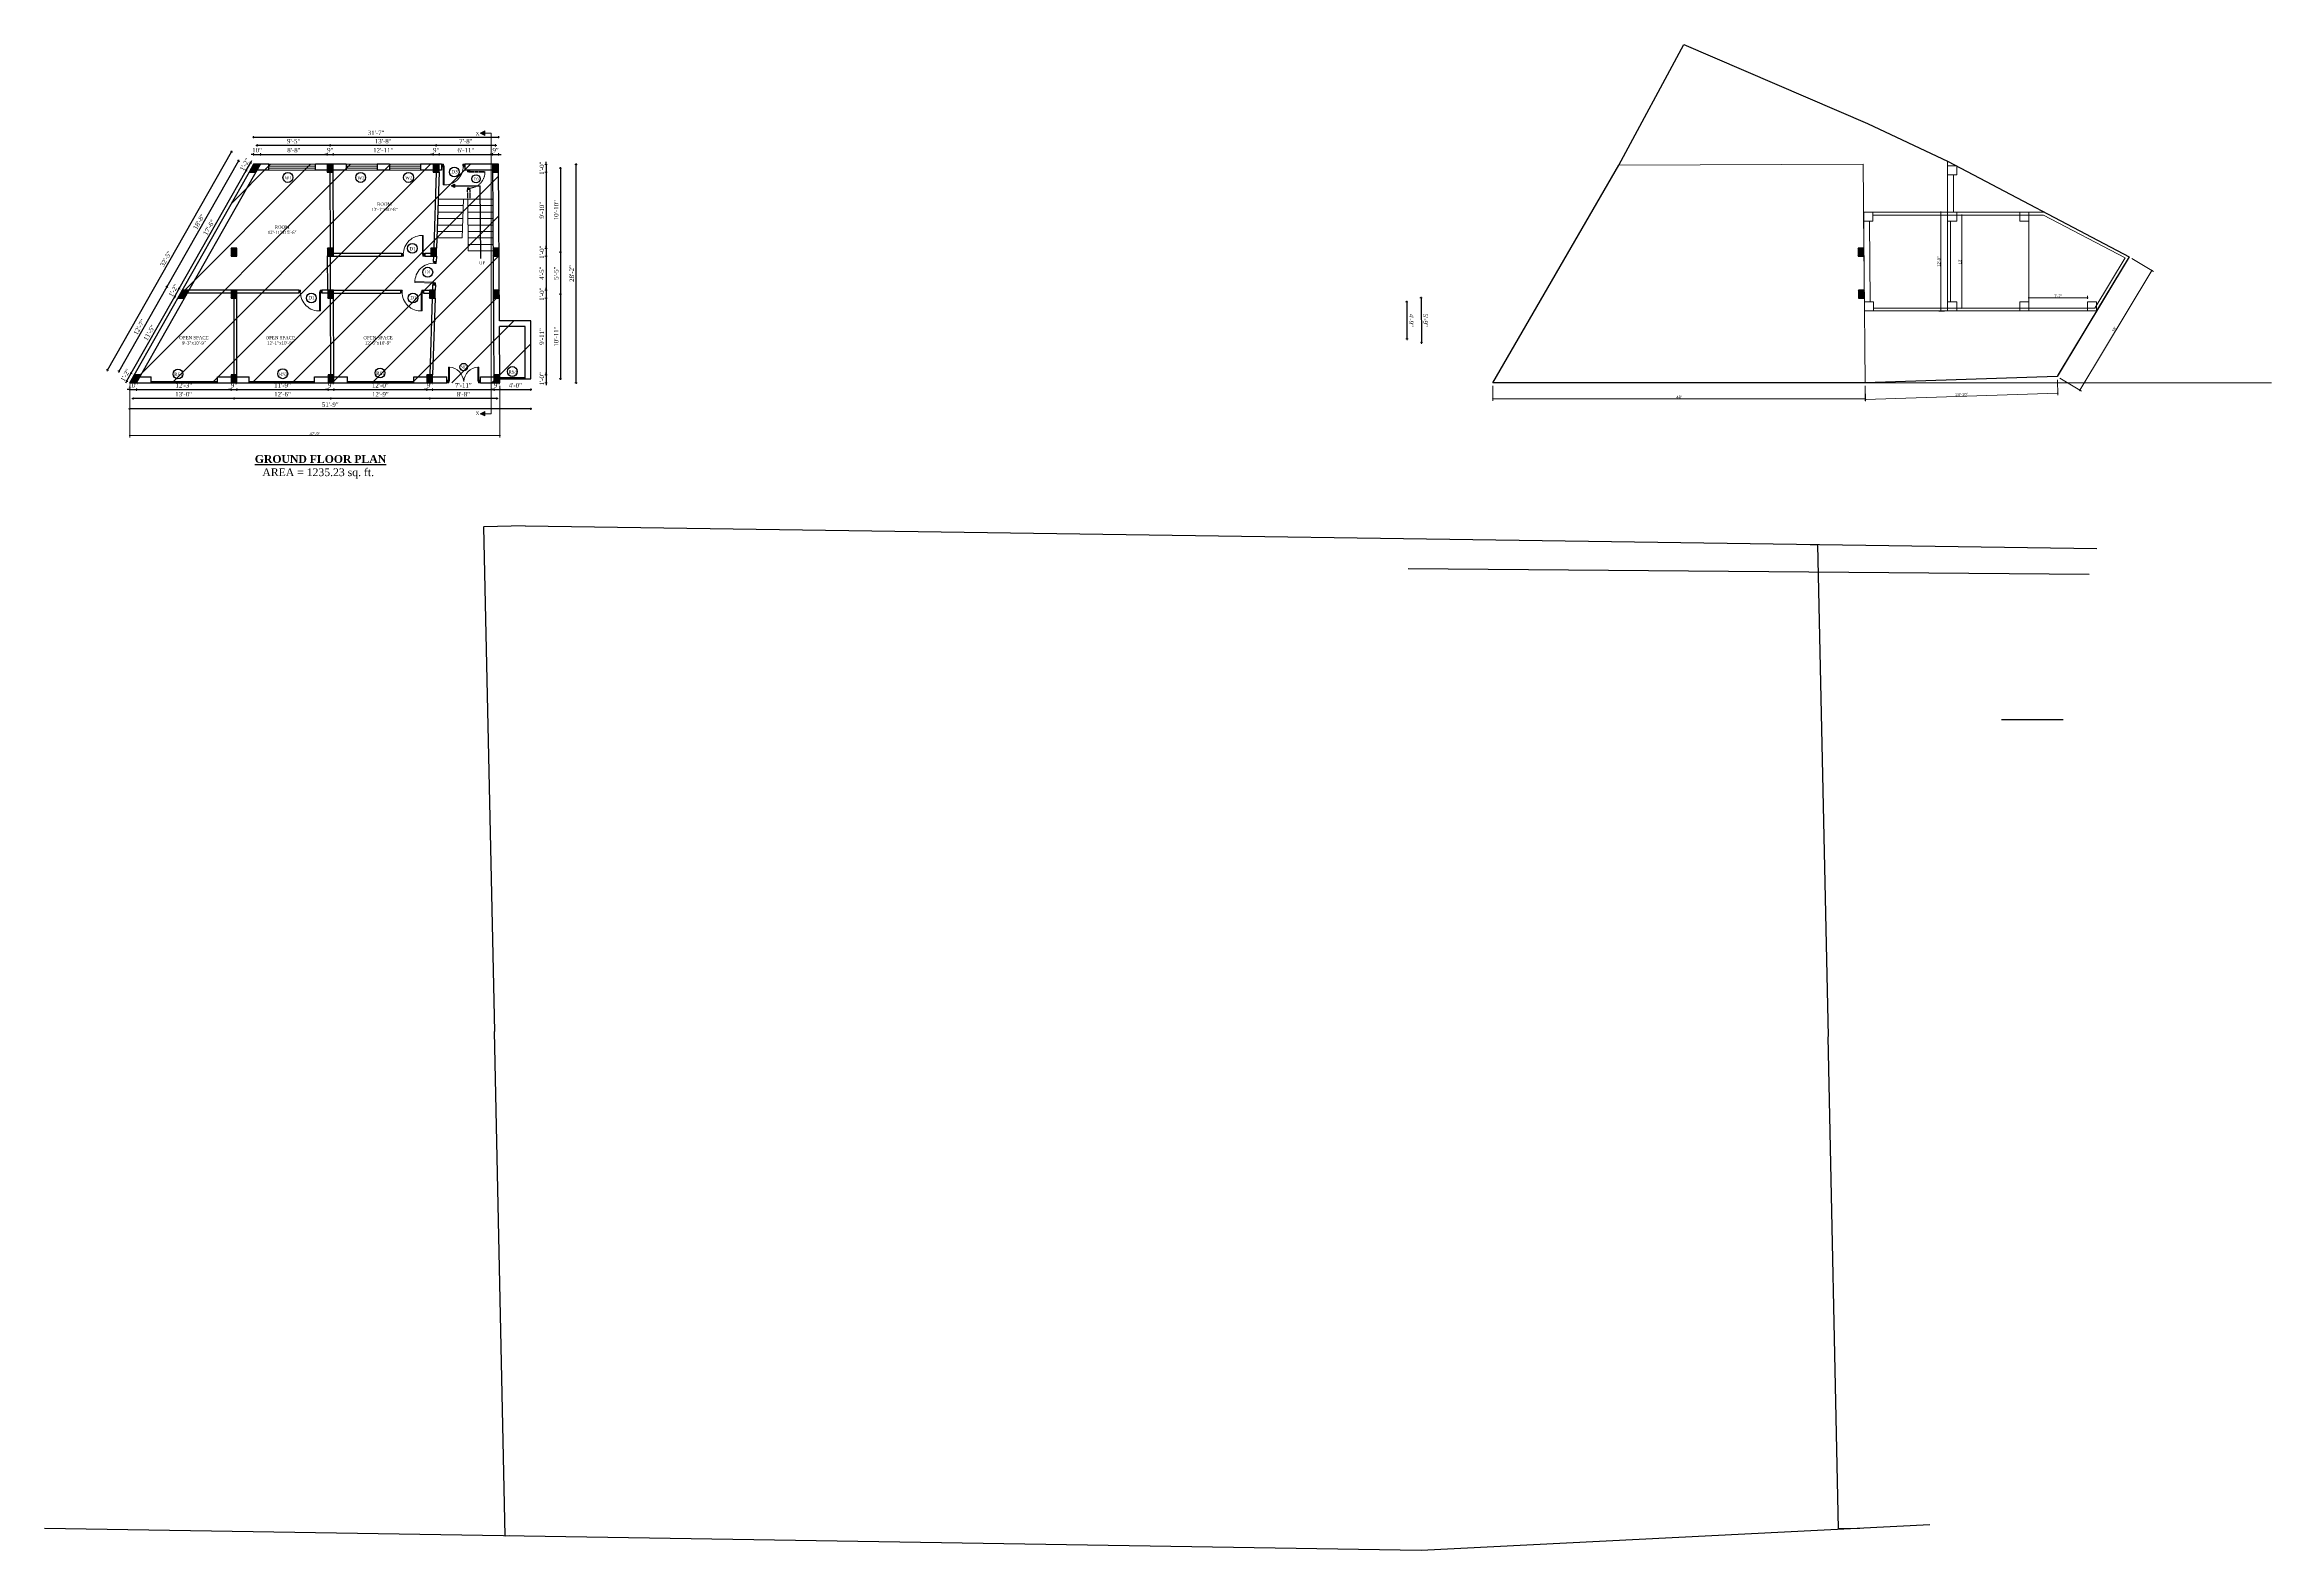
# Model space of a CAD drawing. Header units: inches. Extents: x 4069 to 291496, y -47643 to 12535.
# Drawn here: x 107733 to 111181, y -11173 to -8842 of the extents above; entities that cross this region are included whole.
import ezdxf

# ---------------------------------------------------------------- set-up
doc = ezdxf.new("R2010")
doc.units = ezdxf.units.IN
doc.header["$LTSCALE"] = 5
doc.header["$MEASUREMENT"] = 0
doc.linetypes.add('HIDDEN', pattern=[0.375, 0.25, -0.125])
for name, color, linetype, lineweight in [('A-WALL', 7, 'Continuous', 9), ('Dimension', 7, 'Continuous', 18), ('DOOR', 62, 'Continuous', 0), ('Dw', 2, 'Continuous', 18), ('tefriş', 30, 'Continuous', 9)]:
    doc.layers.add(name, color=color, linetype=linetype, lineweight=lineweight)
for name, color, linetype in [('DIM', 5, 'Continuous'), ('TEXT', 6, 'Continuous'), ('WALL', 7, 'Continuous')]:
    doc.layers.add(name, color=color, linetype=linetype)
doc.layers.add('dim line', color=7, linetype='Continuous', lineweight=15, true_color=0xfab2b2)
doc.styles.add('ordinary', font='times.ttf')
doc.styles.get("Standard").update_dxf_attribs({"font": 'arial.ttf'})
doc.dimstyles.new('Copy of 96', dxfattribs={"dimtxt": 7, "dimasz": 4, "dimexe": 0.5, "dimexo": 0.5, "dimgap": 3, "dimtad": 1, "dimdec": 1, "dimzin": 11, "dimdsep": 46, "dimlunit": 4, "dimtxsty": 'ordinary', "dimblk": 'OBLIQUE', "dimcen": 0.09, "dimse1": 1, "dimse2": 1, "dimclrt": 6, "dimazin": 0, "dimtfac": 1, "dimtdec": 1, "dimtix": 1, "dimtmove": 2, "dimatfit": 3, "dimldrblk": 'leader', "dimfxl": 0.5, "dimfxlon": 1, "dimtolj": 1, "dimtzin": 0, "dimarcsym": 0})
doc.dimstyles.get("Standard").update_dxf_attribs({"dimtxt": 0.18, "dimasz": 0.18, "dimexe": 0.18, "dimexo": 0.0625, "dimgap": 0.09, "dimtad": 0, "dimtih": 1, "dimtoh": 1, "dimdec": 4, "dimzin": 0, "dimdsep": 46, "dimtxsty": 'Standard', "dimcen": 0.09, "dimadec": 0, "dimazin": 0, "dimtfac": 1, "dimtdec": 4, "dimtofl": 0, "dimtmove": 0, "dimatfit": 3, "dimfxl": 1, "dimtolj": 1, "dimtzin": 0, "dimarcsym": 0})
doc.dimstyles.new('Standard$0', dxfattribs={"dimtxt": 6, "dimasz": 4, "dimexe": 3, "dimexo": 6, "dimgap": 3, "dimtad": 1, "dimdec": 1, "dimzin": 0, "dimdsep": 46, "dimlunit": 4, "dimtxsty": 'Standard', "dimcen": 0.09, "dimclrd": 6, "dimclre": 6, "dimclrt": 7, "dimadec": 0, "dimazin": 0, "dimtfac": 1, "dimtdec": 1, "dimtix": 1, "dimtofl": 0, "dimtmove": 1, "dimatfit": 3, "dimfxl": 1, "dimtolj": 1, "dimtzin": 0, "dimlwd": 18, "dimlwe": 18, "dimarcsym": 0})

# ---------------------------------------------------------------- blocks, each defined once
blk = doc.blocks.new('*D2729')
at = {"color": 0, "lineweight": -2, "transparency": 16777216}
for p, q in [((108477.4, -9587.6), (108412.8, -9589)), ((108413, -9589.2), (108429.7, -10369.8)), ((108446.4, -11150.7), (108429.7, -10370.1)), ((108452.5, -11150.8), (108446.2, -11150.9))]:
    blk.add_line(p, q, dxfattribs=at)
at = {"color": 0, "transparency": 16777216}
for points in [[(108413, -9589.2), (108412.9, -9589.2), (108413, -9589)], [(108446.4, -11150.7), (108446.4, -11150.7), (108446.4, -11150.9)]]:
    blk.add_solid(points, dxfattribs=at)
at = {"layer": 'Defpoints', "color": 0, "transparency": 16777216}
for p in [(108477.5, -9587.6, -5.6), (108446.4, -11150.9), (108452.6, -11150.8, 1.5)]:
    blk.add_point(p, dxfattribs=at)
at = {"color": 0, "transparency": 16777216, "insert": (108429.7, -10369.9), "char_height": 0.18, "attachment_point": 5}
blk.add_mtext('\\A1;1562.2656', dxfattribs=at)
blk = doc.blocks.new('*D2730')
at = {"color": 0, "lineweight": -2, "transparency": 16777216}
for p, q in [((110466.9, -9616.3), (110478.2, -9616.1)), ((110478, -9616.2), (110494.3, -10377.7)), ((110510.6, -11139.6), (110494.3, -10378.1)), ((110543.3, -11139.1), (110510.5, -11139.8))]:
    blk.add_line(p, q, dxfattribs=at)
at = {"color": 0, "transparency": 16777216}
for points in [[(110478.1, -9616.2), (110478, -9616.2), (110478, -9616.1)], [(110510.7, -11139.6), (110510.6, -11139.6), (110510.6, -11139.8)]]:
    blk.add_solid(points, dxfattribs=at)
at = {"layer": 'Defpoints', "color": 0, "transparency": 16777216}
for p in [(110466.8, -9616.3, -47.3), (110510.6, -11139.8), (110543.4, -11139.1, 1.5)]:
    blk.add_point(p, dxfattribs=at)
at = {"color": 0, "transparency": 16777216, "insert": (110494.3, -10377.9), "char_height": 0.18, "attachment_point": 5}
blk.add_mtext('\\A1;1524.0577', dxfattribs=at)
blk = doc.blocks.new('C1a')
at = {"color": 1, "ltscale": 5}
for p, q in [((18657.7, 4625.8), (18648.7, 4625.8)), ((18648.7, 4625.8), (18648.8, 4613.8)), ((18657.8, 4613.8), (18657.7, 4625.8)), ((18648.8, 4613.8), (18657.8, 4613.8))]:
    blk.add_line(p, q, dxfattribs=at)
blk = doc.blocks.new('oblique')
at = {"color": 0, "lineweight": -2}
blk.add_line((0.25, 0.25), (-0.25, -0.25), dxfattribs=at)
at = {"layer": 'dim line', "lineweight": 9}
for p, q in [((-0.4375, 0), (0.4375, 0)), ((0, 0.4375), (0, -0.4375))]:
    blk.add_line(p, q, dxfattribs=at)
blk = doc.blocks.new('*D2751')
at = {"layer": 'A-WALL', "color": 0, "lineweight": -2, "ltscale": 50, "transparency": 16777216}
blk.add_line((109842.1, -9240.8), (109842.5, -9298.1), dxfattribs=at)
at = {"layer": 'Defpoints', "color": 0, "ltscale": 50, "transparency": 16777216}
for p in [(110550.5, -9234.9), (109771, -9298.7), (109842.5, -9298.1)]:
    blk.add_point(p, dxfattribs=at)
at = {"layer": 'A-WALL', "color": 0, "lineweight": -2, "ltscale": 50, "transparency": 16777216, "xscale": 4, "yscale": 4, "zscale": 4}
for p, rotation in [((109842.1, -9240.8), 90.48105909130071), ((109842.5, -9298.1), 270.4810590913007)]:
    blk.add_blockref('oblique', p, dxfattribs=dict(at, rotation=rotation))
at = {"layer": 'A-WALL', "color": 6, "ltscale": 50, "transparency": 16777216, "insert": (109848.9, -9269.4), "char_height": 7, "attachment_point": 5, "rotation": 270.4811, "style": 'ordinary'}
blk.add_mtext('\\A1;4\'-9"', dxfattribs=at)
blk = doc.blocks.new('_OBLIQUE')
at = {"color": 0, "linetype": 'ByBlock'}
blk.add_line((-0.5, -0.5), (0.5, 0.5), dxfattribs=at)
blk = doc.blocks.new('leader')
at = {"layer": 'Dimension'}
for p, q in [((-4.42, 0), (4.42, 0)), ((0, -4.33), (0, 4.33))]:
    blk.add_line(p, q, dxfattribs=at)
blk = doc.blocks.new('*D2752')
at = {"layer": 'A-WALL', "color": 0, "lineweight": -2, "ltscale": 50, "transparency": 16777216}
blk.add_line((109864.3, -9234.6), (109864.9, -9303.9), dxfattribs=at)
at = {"layer": 'Defpoints', "color": 0, "ltscale": 50, "transparency": 16777216}
for p in [(110550.4, -9228.9), (109771, -9304.7), (109864.9, -9303.9)]:
    blk.add_point(p, dxfattribs=at)
at = {"layer": 'A-WALL', "color": 0, "lineweight": -2, "ltscale": 50, "transparency": 16777216, "xscale": 4, "yscale": 4, "zscale": 4}
for p, rotation in [((109864.3, -9234.6), 90.48105909130071), ((109864.9, -9303.9), 270.4810590913007)]:
    blk.add_blockref('oblique', p, dxfattribs=dict(at, rotation=rotation))
at = {"layer": 'A-WALL', "color": 6, "ltscale": 50, "transparency": 16777216, "insert": (109871.2, -9269.2), "char_height": 7, "attachment_point": 5, "rotation": 270.4811, "style": 'ordinary'}
blk.add_mtext('\\A1;5\'-9"', dxfattribs=at)
blk = doc.blocks.new('c2a')
at = {"color": 1, "ltscale": 5}
for p, q in [((18091.6, 4625.8), (18084.8, 4613.8)), ((18102, 4625.8), (18091.6, 4625.8)), ((18095.2, 4613.8), (18102, 4625.8)), ((18084.8, 4613.8), (18095.2, 4613.8))]:
    blk.add_line(p, q, dxfattribs=at)
blk = doc.blocks.new('A$C27B36B59')
at = {"layer": 'DOOR'}
for p, q in [((0, 4), (0, 0)), ((2.5, 4), (0, 4)), ((0, 0), (3, 0)), ((2.5, 2.5), (2.5, 4)), ((3, 2.5), (2.5, 2.5)), ((3, 0), (3, 2.5))]:
    blk.add_line(p, q, dxfattribs=at)
for centre, radius, start, end in [((-1.4, -0.5), 4.75, 22.1411, 72.838), ((1.3, 2.1), 1.64, 45.138, 144.8948), ((2.2, 0.3), 2.49, 83.3149, 152.658), ((0.1, 0.4), 2.05, 349.4875, 93.6805), ((2, -0.5), 2.01, 58.7447, 166.495), ((-0.1, 0.3), 1.13, 343.542, 86.947), ((2.1, -0.4), 1.17, 38.2816, 160.1519)]:
    blk.add_arc(centre, radius, start, end, dxfattribs=at)
blk = doc.blocks.new('D2')
at = {"layer": 'DOOR'}
for p, q in [((74474, 24047.6), (74474, 24018.1)), ((74474, 24047.6), (74475.5, 24047.6)), ((74475.5, 24047.6), (74475.5, 24018.1))]:
    blk.add_line(p, q, dxfattribs=at)
blk.add_arc((74474, 24047.6), 29.5, 180, 272.9146, dxfattribs=at)
at = {"layer": 'DOOR', "xscale": -1, "rotation": 180}
blk.add_blockref('A$C27B36B59', (74442, 24050.1), dxfattribs=at)
at = {"layer": 'DOOR', "rotation": 180}
blk.add_blockref('A$C27B36B59', (74478, 24050.1), dxfattribs=at)
blk = doc.blocks.new('smalldoor hidden')
at = {"layer": 'DOOR', "linetype": 'HIDDEN'}
for p, q in [((9851.6, -757.2), (9876.2, -757.2)), ((9851.6, -758.4), (9851.6, -757.2)), ((9851.6, -758.4), (9876.2, -758.4))]:
    blk.add_line(p, q, dxfattribs=at)
blk.add_arc((9851.6, -758.4), 24.6, 270, 2.9146, dxfattribs=at)
at = {"layer": 'DOOR', "linetype": 'HIDDEN', "yscale": 0.8333000000020547, "zscale": 0.8333000000002357, "rotation": 270}
for p, xscale in [((9849.5, -755.1), 0.8332999999984168), ((9849.5, -785.1), -0.8332999999984168)]:
    blk.add_blockref('A$C27B36B59', p, dxfattribs=dict(at, xscale=xscale))
blk = doc.blocks.new('x-x')
at = {"ltscale": 5}
for points in [[(11364, -701.5), (11364, -694.5), (11357.1, -698.1)], [(11364, -1135.5), (11364, -1128.5), (11357.1, -1132.1)]]:
    blk.add_hatch(color=256, dxfattribs=at).paths.add_polyline_path(points)
for p, q in [((11364, -694.5), (11357.1, -698.1)), ((11357.1, -698.1), (11364, -701.5)), ((11364, -701.5), (11364, -694.5)), ((11374.1, -698.1), (11364, -698.1)), ((11374.1, -698.1), (11374.1, -1132.1)), ((11364, -1128.5), (11357.1, -1132.1)), ((11357.1, -1132.1), (11364, -1135.5)), ((11364, -1135.5), (11364, -1128.5)), ((11374.1, -1132.1), (11364, -1132.1))]:
    blk.add_line(p, q, dxfattribs=at)
at = {"layer": 'A-WALL', "color": 1, "ltscale": 5}
blk.add_line((11374.1, -1120.1), (11374.1, -1132.1), dxfattribs=at)
at = {"layer": 'TEXT', "style": 'ordinary'}
for p in [(11350.1, -701), (11350.1, -1134.1)]:
    blk.add_text('X', height=5, dxfattribs=at).set_placement(p)
blk = doc.blocks.new('*D2795')
at = {"layer": 'A-WALL', "color": 0, "lineweight": -2, "ltscale": 50, "transparency": 16777216}
blk.add_line((108433.6, -9390.3), (108329.6, -9390.3), dxfattribs=at)
at = {"layer": 'Defpoints', "color": 0, "ltscale": 50, "transparency": 16777216}
for p in [(108329.6, -9365.9), (108433.6, -9365.9), (108329.6, -9390.3)]:
    blk.add_point(p, dxfattribs=at)
at = {"layer": 'A-WALL', "color": 0, "lineweight": -2, "ltscale": 50, "transparency": 16777216, "xscale": 4, "yscale": 4, "zscale": 4, "rotation": 180}
blk.add_blockref('oblique', (108329.6, -9390.3), dxfattribs=at)
at = {"layer": 'A-WALL', "color": 0, "lineweight": -2, "ltscale": 50, "transparency": 16777216, "xscale": 4, "yscale": 4, "zscale": 4}
blk.add_blockref('oblique', (108433.6, -9390.3), dxfattribs=at)
at = {"layer": 'A-WALL', "color": 6, "ltscale": 50, "transparency": 16777216, "insert": (108381.6, -9383.7), "char_height": 7, "attachment_point": 5, "style": 'ordinary'}
blk.add_mtext('\\A1;8\'-8"', dxfattribs=at)
blk = doc.blocks.new('*D2796')
at = {"layer": 'A-WALL', "color": 0, "lineweight": -2, "ltscale": 50, "transparency": 16777216}
blk.add_line((108329.6, -9390.3), (108176.6, -9390.3), dxfattribs=at)
at = {"layer": 'Defpoints', "color": 0, "ltscale": 50, "transparency": 16777216}
for p in [(108176.6, -9365.9), (108329.6, -9365.9), (108176.6, -9390.3)]:
    blk.add_point(p, dxfattribs=at)
at = {"layer": 'A-WALL', "color": 0, "lineweight": -2, "ltscale": 50, "transparency": 16777216, "xscale": 4, "yscale": 4, "zscale": 4, "rotation": 180}
blk.add_blockref('oblique', (108176.6, -9390.3), dxfattribs=at)
at = {"layer": 'A-WALL', "color": 0, "lineweight": -2, "ltscale": 50, "transparency": 16777216, "xscale": 4, "yscale": 4, "zscale": 4}
blk.add_blockref('oblique', (108329.6, -9390.3), dxfattribs=at)
at = {"layer": 'A-WALL', "color": 6, "ltscale": 50, "transparency": 16777216, "insert": (108253.1, -9383.7), "char_height": 7, "attachment_point": 5, "style": 'ordinary'}
blk.add_mtext('\\A1;12\'-9"', dxfattribs=at)
blk = doc.blocks.new('*D2797')
at = {"layer": 'A-WALL', "color": 0, "lineweight": -2, "ltscale": 50, "transparency": 16777216}
blk.add_line((108176.6, -9390.3), (108026.6, -9390.3), dxfattribs=at)
at = {"layer": 'Defpoints', "color": 0, "ltscale": 50, "transparency": 16777216}
for p in [(108026.6, -9365.9), (108176.6, -9365.9), (108026.6, -9390.3)]:
    blk.add_point(p, dxfattribs=at)
at = {"layer": 'A-WALL', "color": 0, "lineweight": -2, "ltscale": 50, "transparency": 16777216, "xscale": 4, "yscale": 4, "zscale": 4, "rotation": 180}
blk.add_blockref('oblique', (108026.6, -9390.3), dxfattribs=at)
at = {"layer": 'A-WALL', "color": 0, "lineweight": -2, "ltscale": 50, "transparency": 16777216, "xscale": 4, "yscale": 4, "zscale": 4}
blk.add_blockref('oblique', (108176.6, -9390.3), dxfattribs=at)
at = {"layer": 'A-WALL', "color": 6, "ltscale": 50, "transparency": 16777216, "insert": (108101.6, -9383.7), "char_height": 7, "attachment_point": 5, "style": 'ordinary'}
blk.add_mtext('\\A1;12\'-6"', dxfattribs=at)
blk = doc.blocks.new('*D2798')
at = {"layer": 'A-WALL', "color": 0, "lineweight": -2, "ltscale": 50, "transparency": 16777216}
blk.add_line((108026.6, -9390.3), (107870.3, -9390.3), dxfattribs=at)
at = {"layer": 'Defpoints', "color": 0, "ltscale": 50, "transparency": 16777216}
for p in [(107870.3, -9365.9), (108026.6, -9365.9), (107870.3, -9390.3)]:
    blk.add_point(p, dxfattribs=at)
at = {"layer": 'A-WALL', "color": 0, "lineweight": -2, "ltscale": 50, "transparency": 16777216, "xscale": 4, "yscale": 4, "zscale": 4, "rotation": 180}
blk.add_blockref('oblique', (107870.3, -9390.3), dxfattribs=at)
at = {"layer": 'A-WALL', "color": 0, "lineweight": -2, "ltscale": 50, "transparency": 16777216, "xscale": 4, "yscale": 4, "zscale": 4}
blk.add_blockref('oblique', (108026.6, -9390.3), dxfattribs=at)
at = {"layer": 'A-WALL', "color": 6, "ltscale": 50, "transparency": 16777216, "insert": (107948.5, -9383.7), "char_height": 7, "attachment_point": 5, "style": 'ordinary'}
blk.add_mtext('\\A1;13\'-0"', dxfattribs=at)
blk = doc.blocks.new('*D2763')
at = {"layer": 'A-WALL', "color": 0, "lineweight": -2, "ltscale": 50, "transparency": 16777216}
blk.add_line((108486.1, -9406.3), (107865.1, -9406.3), dxfattribs=at)
at = {"layer": 'Defpoints', "color": 0, "ltscale": 50, "transparency": 16777216}
for p in [(107865.1, -9362.7), (108486.1, -9356.7), (107865.1, -9406.3)]:
    blk.add_point(p, dxfattribs=at)
at = {"layer": 'A-WALL', "color": 0, "lineweight": -2, "ltscale": 50, "transparency": 16777216, "xscale": 4, "yscale": 4, "zscale": 4, "rotation": 180}
blk.add_blockref('oblique', (107865.1, -9406.3), dxfattribs=at)
at = {"layer": 'A-WALL', "color": 0, "lineweight": -2, "ltscale": 50, "transparency": 16777216, "xscale": 4, "yscale": 4, "zscale": 4}
blk.add_blockref('oblique', (108486.1, -9406.3), dxfattribs=at)
at = {"layer": 'A-WALL', "color": 6, "ltscale": 50, "transparency": 16777216, "insert": (108175.6, -9399.8), "char_height": 7, "attachment_point": 5, "style": 'ordinary'}
blk.add_mtext('\\A1;51\'-9"', dxfattribs=at)
blk = doc.blocks.new('*D2765')
at = {"layer": 'A-WALL', "color": 0, "lineweight": -2, "ltscale": 50, "transparency": 16777216}
for p, q in [((107860.5, -9363.2), (107858.5, -9366.7)), ((107860.5, -9363.2), (107867.3, -9351.2)), ((107867.3, -9351.2), (107869.3, -9347.7))]:
    blk.add_line(p, q, dxfattribs=at)
at = {"layer": 'Defpoints', "color": 0, "ltscale": 50, "transparency": 16777216}
for p in [(107865.1, -9365.9), (107867.3, -9351.2), (107871.9, -9353.9)]:
    blk.add_point(p, dxfattribs=at)
at = {"layer": 'A-WALL', "color": 0, "lineweight": -2, "ltscale": 50, "transparency": 16777216, "xscale": 4, "yscale": 4, "zscale": 4}
for p, rotation in [((107860.5, -9363.2), 60.41148549426527), ((107867.3, -9351.2), 240.4114854942653)]:
    blk.add_blockref('oblique', p, dxfattribs=dict(at, rotation=rotation))
at = {"layer": 'A-WALL', "color": 6, "ltscale": 50, "transparency": 16777216, "insert": (107858.2, -9354), "char_height": 7, "attachment_point": 5, "rotation": 60.4115, "style": 'ordinary'}
blk.add_mtext('\\A1;1\'-2"', dxfattribs=at)
blk = doc.blocks.new('*D2766')
at = {"layer": 'A-WALL', "color": 0, "lineweight": -2, "ltscale": 50, "transparency": 16777216}
blk.add_line((107867.3, -9351.2), (107934.9, -9232.2), dxfattribs=at)
at = {"layer": 'Defpoints', "color": 0, "ltscale": 50, "transparency": 16777216}
for p in [(107934.9, -9232.2), (107939.5, -9234.9), (107871.9, -9353.9)]:
    blk.add_point(p, dxfattribs=at)
at = {"layer": 'A-WALL', "color": 0, "lineweight": -2, "ltscale": 50, "transparency": 16777216, "xscale": 4, "yscale": 4, "zscale": 4}
for p, rotation in [((107934.9, -9232.2), 60.41148549457595), ((107867.3, -9351.2), 240.4114854945759)]:
    blk.add_blockref('oblique', p, dxfattribs=dict(at, rotation=rotation))
at = {"layer": 'A-WALL', "color": 6, "ltscale": 50, "transparency": 16777216, "insert": (107895.4, -9288.5), "char_height": 7, "attachment_point": 5, "rotation": 60.4115, "style": 'ordinary'}
blk.add_mtext('\\A1;11\'-5"', dxfattribs=at)
blk = doc.blocks.new('*D2767')
at = {"layer": 'A-WALL', "color": 0, "lineweight": -2, "ltscale": 50, "transparency": 16777216}
for p, q in [((107934.9, -9232.2), (107932.9, -9235.7)), ((107934.9, -9232.2), (107941.7, -9220.2)), ((107941.7, -9220.2), (107943.6, -9216.7))]:
    blk.add_line(p, q, dxfattribs=at)
at = {"layer": 'Defpoints', "color": 0, "ltscale": 50, "transparency": 16777216}
for p in [(107939.5, -9234.9), (107941.7, -9220.2), (107946.3, -9222.9)]:
    blk.add_point(p, dxfattribs=at)
at = {"layer": 'A-WALL', "color": 0, "lineweight": -2, "ltscale": 50, "transparency": 16777216, "xscale": 4, "yscale": 4, "zscale": 4}
for p, rotation in [((107934.9, -9232.2), 60.41148549457598), ((107941.7, -9220.2), 240.4114854945759)]:
    blk.add_blockref('oblique', p, dxfattribs=dict(at, rotation=rotation))
at = {"layer": 'A-WALL', "color": 6, "ltscale": 50, "transparency": 16777216, "insert": (107932.6, -9223), "char_height": 7, "attachment_point": 5, "rotation": 60.4115, "style": 'ordinary'}
blk.add_mtext('\\A1;1\'-2"', dxfattribs=at)
blk = doc.blocks.new('*D2768')
at = {"layer": 'A-WALL', "color": 0, "lineweight": -2, "ltscale": 50, "transparency": 16777216}
blk.add_line((107941.7, -9220.2), (108045.6, -9037.2), dxfattribs=at)
at = {"layer": 'Defpoints', "color": 0, "ltscale": 50, "transparency": 16777216}
for p in [(108045.6, -9037.2), (108050.2, -9039.9), (107946.3, -9222.9)]:
    blk.add_point(p, dxfattribs=at)
at = {"layer": 'A-WALL', "color": 0, "lineweight": -2, "ltscale": 50, "transparency": 16777216, "xscale": 4, "yscale": 4, "zscale": 4}
for p, rotation in [((108045.6, -9037.2), 60.41148549457595), ((107941.7, -9220.2), 240.4114854945759)]:
    blk.add_blockref('oblique', p, dxfattribs=dict(at, rotation=rotation))
at = {"layer": 'A-WALL', "color": 6, "ltscale": 50, "transparency": 16777216, "insert": (107987.9, -9125.5), "char_height": 7, "attachment_point": 5, "rotation": 60.4115, "style": 'ordinary'}
blk.add_mtext('\\A1;17\'-6"', dxfattribs=at)
blk = doc.blocks.new('*D2769')
at = {"layer": 'A-WALL', "color": 0, "lineweight": -2, "ltscale": 50, "transparency": 16777216}
for p, q in [((108045.6, -9037.2), (108052.4, -9025.2)), ((108052.4, -9025.2), (108054.4, -9021.7)), ((108045.6, -9037.2), (108043.6, -9040.7))]:
    blk.add_line(p, q, dxfattribs=at)
at = {"layer": 'Defpoints', "color": 0, "ltscale": 50, "transparency": 16777216}
for p in [(108052.4, -9025.2), (108057, -9027.9), (108050.2, -9039.9)]:
    blk.add_point(p, dxfattribs=at)
at = {"layer": 'A-WALL', "color": 0, "lineweight": -2, "ltscale": 50, "transparency": 16777216, "xscale": 4, "yscale": 4, "zscale": 4}
for p, rotation in [((108052.4, -9025.2), 240.4114854945759), ((108045.6, -9037.2), 60.41148549457598)]:
    blk.add_blockref('oblique', p, dxfattribs=dict(at, rotation=rotation))
at = {"layer": 'A-WALL', "color": 6, "ltscale": 50, "transparency": 16777216, "insert": (108043.3, -9028), "char_height": 7, "attachment_point": 5, "rotation": 60.4115, "style": 'ordinary'}
blk.add_mtext('\\A1;1\'-2"', dxfattribs=at)
blk = doc.blocks.new('*D2770')
at = {"layer": 'A-WALL', "color": 0, "lineweight": -2, "ltscale": 50, "transparency": 16777216}
blk.add_line((108033.5, -9022.4), (107922.8, -9217.4), dxfattribs=at)
at = {"layer": 'Defpoints', "color": 0, "ltscale": 50, "transparency": 16777216}
for p in [(108053.6, -9033.9), (107922.8, -9217.4), (107942.9, -9228.9)]:
    blk.add_point(p, dxfattribs=at)
at = {"layer": 'A-WALL', "color": 0, "lineweight": -2, "ltscale": 50, "transparency": 16777216, "xscale": 4, "yscale": 4, "zscale": 4}
for p, rotation in [((108033.5, -9022.4), 60.41148549426671), ((107922.8, -9217.4), 240.4114854942667)]:
    blk.add_blockref('oblique', p, dxfattribs=dict(at, rotation=rotation))
at = {"layer": 'A-WALL', "color": 6, "ltscale": 50, "transparency": 16777216, "insert": (107972.4, -9116.7), "char_height": 7, "attachment_point": 5, "rotation": 60.4115, "style": 'ordinary'}
blk.add_mtext('\\A1;18\'-8"', dxfattribs=at)
blk = doc.blocks.new('*D2771')
at = {"layer": 'A-WALL', "color": 0, "lineweight": -2, "ltscale": 50, "transparency": 16777216}
blk.add_line((107922.8, -9217.4), (107848.4, -9348.4), dxfattribs=at)
at = {"layer": 'Defpoints', "color": 0, "ltscale": 50, "transparency": 16777216}
for p in [(107942.9, -9228.9), (107848.4, -9348.4), (107868.5, -9359.9)]:
    blk.add_point(p, dxfattribs=at)
at = {"layer": 'A-WALL', "color": 0, "lineweight": -2, "ltscale": 50, "transparency": 16777216, "xscale": 4, "yscale": 4, "zscale": 4}
for p, rotation in [((107922.8, -9217.4), 60.41148549457598), ((107848.4, -9348.4), 240.4114854945759)]:
    blk.add_blockref('oblique', p, dxfattribs=dict(at, rotation=rotation))
at = {"layer": 'A-WALL', "color": 6, "ltscale": 50, "transparency": 16777216, "insert": (107879.9, -9279.7), "char_height": 7, "attachment_point": 5, "rotation": 60.4115, "style": 'ordinary'}
blk.add_mtext('\\A1;12\'-7"', dxfattribs=at)
blk = doc.blocks.new('*D2753')
at = {"layer": 'A-WALL', "color": 0, "lineweight": -2, "ltscale": 50, "transparency": 16777216}
blk.add_line((107830.7, -9346.3), (108022.7, -9008.3), dxfattribs=at)
at = {"layer": 'Defpoints', "color": 0, "ltscale": 50, "transparency": 16777216}
for p in [(108022.7, -9008.3), (108057, -9027.9), (107865.1, -9365.9)]:
    blk.add_point(p, dxfattribs=at)
at = {"layer": 'A-WALL', "color": 0, "lineweight": -2, "ltscale": 50, "transparency": 16777216, "xscale": 4, "yscale": 4, "zscale": 4}
for p, rotation in [((108022.7, -9008.3), 60.41148549426746), ((107830.7, -9346.3), 240.4114854942675)]:
    blk.add_blockref('oblique', p, dxfattribs=dict(at, rotation=rotation))
at = {"layer": 'A-WALL', "color": 6, "ltscale": 50, "transparency": 16777216, "insert": (107921, -9174.1), "char_height": 7, "attachment_point": 5, "rotation": 60.4115, "style": 'ordinary'}
blk.add_mtext('\\A1;32\'-5"', dxfattribs=at)
blk = doc.blocks.new('*D2772')
at = {"layer": 'A-WALL', "color": 0, "lineweight": -2, "ltscale": 50, "transparency": 16777216}
for p, q in [((108057, -9012.5), (108053, -9012.5)), ((108057, -9012.5), (108067.4, -9012.5)), ((108067.4, -9012.5), (108071.4, -9012.5))]:
    blk.add_line(p, q, dxfattribs=at)
at = {"layer": 'Defpoints', "color": 0, "ltscale": 50, "transparency": 16777216}
for p in [(108057, -9027.9), (108067.4, -9012.5), (108067.4, -9027.9)]:
    blk.add_point(p, dxfattribs=at)
at = {"layer": 'A-WALL', "color": 0, "lineweight": -2, "ltscale": 50, "transparency": 16777216, "xscale": 4, "yscale": 4, "zscale": 4}
blk.add_blockref('oblique', (108057, -9012.5), dxfattribs=at)
at = {"layer": 'A-WALL', "color": 0, "lineweight": -2, "ltscale": 50, "transparency": 16777216, "xscale": 4, "yscale": 4, "zscale": 4, "rotation": 180}
blk.add_blockref('oblique', (108067.4, -9012.5), dxfattribs=at)
at = {"layer": 'A-WALL', "color": 6, "ltscale": 50, "transparency": 16777216, "insert": (108062.2, -9006), "char_height": 7, "attachment_point": 5, "style": 'ordinary'}
blk.add_mtext('\\A1;10"', dxfattribs=at)
blk = doc.blocks.new('*D2773')
at = {"layer": 'A-WALL', "color": 0, "lineweight": -2, "ltscale": 50, "transparency": 16777216}
blk.add_line((108067.4, -9012.5), (108171, -9012.5), dxfattribs=at)
at = {"layer": 'Defpoints', "color": 0, "ltscale": 50, "transparency": 16777216}
for p in [(108067.4, -9027.9), (108171, -9012.5), (108171, -9027.9)]:
    blk.add_point(p, dxfattribs=at)
at = {"layer": 'A-WALL', "color": 0, "lineweight": -2, "ltscale": 50, "transparency": 16777216, "xscale": 4, "yscale": 4, "zscale": 4, "rotation": 180}
blk.add_blockref('oblique', (108067.4, -9012.5), dxfattribs=at)
at = {"layer": 'A-WALL', "color": 0, "lineweight": -2, "ltscale": 50, "transparency": 16777216, "xscale": 4, "yscale": 4, "zscale": 4}
blk.add_blockref('oblique', (108171, -9012.5), dxfattribs=at)
at = {"layer": 'A-WALL', "color": 6, "ltscale": 50, "transparency": 16777216, "insert": (108119.2, -9006), "char_height": 7, "attachment_point": 5, "style": 'ordinary'}
blk.add_mtext('\\A1;8\'-8"', dxfattribs=at)
blk = doc.blocks.new('*D2774')
at = {"layer": 'A-WALL', "color": 0, "lineweight": -2, "ltscale": 50, "transparency": 16777216}
for p, q in [((108171, -9012.5), (108167, -9012.5)), ((108171, -9012.5), (108180, -9012.5)), ((108180, -9012.5), (108184, -9012.5))]:
    blk.add_line(p, q, dxfattribs=at)
at = {"layer": 'Defpoints', "color": 0, "ltscale": 50, "transparency": 16777216}
for p in [(108171, -9027.9), (108180, -9012.5), (108180, -9027.9)]:
    blk.add_point(p, dxfattribs=at)
at = {"layer": 'A-WALL', "color": 0, "lineweight": -2, "ltscale": 50, "transparency": 16777216, "xscale": 4, "yscale": 4, "zscale": 4}
blk.add_blockref('oblique', (108171, -9012.5), dxfattribs=at)
at = {"layer": 'A-WALL', "color": 0, "lineweight": -2, "ltscale": 50, "transparency": 16777216, "xscale": 4, "yscale": 4, "zscale": 4, "rotation": 180}
blk.add_blockref('oblique', (108180, -9012.5), dxfattribs=at)
at = {"layer": 'A-WALL', "color": 6, "ltscale": 50, "transparency": 16777216, "insert": (108175.5, -9006), "char_height": 7, "attachment_point": 5, "style": 'ordinary'}
blk.add_mtext('\\A1;9"', dxfattribs=at)
blk = doc.blocks.new('*D2775')
at = {"layer": 'A-WALL', "color": 0, "lineweight": -2, "ltscale": 50, "transparency": 16777216}
blk.add_line((108180, -9012.5), (108335, -9012.5), dxfattribs=at)
at = {"layer": 'Defpoints', "color": 0, "ltscale": 50, "transparency": 16777216}
for p in [(108180, -9027.9), (108335, -9012.5), (108335, -9027.9)]:
    blk.add_point(p, dxfattribs=at)
at = {"layer": 'A-WALL', "color": 0, "lineweight": -2, "ltscale": 50, "transparency": 16777216, "xscale": 4, "yscale": 4, "zscale": 4, "rotation": 180}
blk.add_blockref('oblique', (108180, -9012.5), dxfattribs=at)
at = {"layer": 'A-WALL', "color": 0, "lineweight": -2, "ltscale": 50, "transparency": 16777216, "xscale": 4, "yscale": 4, "zscale": 4}
blk.add_blockref('oblique', (108335, -9012.5), dxfattribs=at)
at = {"layer": 'A-WALL', "color": 6, "ltscale": 50, "transparency": 16777216, "insert": (108257.5, -9006), "char_height": 7, "attachment_point": 5, "style": 'ordinary'}
blk.add_mtext('\\A1;12\'-11"', dxfattribs=at)
blk = doc.blocks.new('*D2776')
at = {"layer": 'A-WALL', "color": 0, "lineweight": -2, "ltscale": 50, "transparency": 16777216}
for p, q in [((108335, -9012.5), (108331, -9012.5)), ((108335, -9012.5), (108344, -9012.5)), ((108344, -9012.5), (108348, -9012.5))]:
    blk.add_line(p, q, dxfattribs=at)
at = {"layer": 'Defpoints', "color": 0, "ltscale": 50, "transparency": 16777216}
for p in [(108335, -9027.9), (108344, -9012.5), (108344, -9027.9)]:
    blk.add_point(p, dxfattribs=at)
at = {"layer": 'A-WALL', "color": 0, "lineweight": -2, "ltscale": 50, "transparency": 16777216, "xscale": 4, "yscale": 4, "zscale": 4}
blk.add_blockref('oblique', (108335, -9012.5), dxfattribs=at)
at = {"layer": 'A-WALL', "color": 0, "lineweight": -2, "ltscale": 50, "transparency": 16777216, "xscale": 4, "yscale": 4, "zscale": 4, "rotation": 180}
blk.add_blockref('oblique', (108344, -9012.5), dxfattribs=at)
at = {"layer": 'A-WALL', "color": 6, "ltscale": 50, "transparency": 16777216, "insert": (108339.5, -9006), "char_height": 7, "attachment_point": 5, "style": 'ordinary'}
blk.add_mtext('\\A1;9"', dxfattribs=at)
blk = doc.blocks.new('*D2777')
at = {"layer": 'A-WALL', "color": 0, "lineweight": -2, "ltscale": 50, "transparency": 16777216}
blk.add_line((108344, -9012.5), (108427, -9012.5), dxfattribs=at)
at = {"layer": 'Defpoints', "color": 0, "ltscale": 50, "transparency": 16777216}
for p in [(108344, -9027.9), (108427, -9012.5), (108427, -9027.9)]:
    blk.add_point(p, dxfattribs=at)
at = {"layer": 'A-WALL', "color": 0, "lineweight": -2, "ltscale": 50, "transparency": 16777216, "xscale": 4, "yscale": 4, "zscale": 4, "rotation": 180}
blk.add_blockref('oblique', (108344, -9012.5), dxfattribs=at)
at = {"layer": 'A-WALL', "color": 0, "lineweight": -2, "ltscale": 50, "transparency": 16777216, "xscale": 4, "yscale": 4, "zscale": 4}
blk.add_blockref('oblique', (108427, -9012.5), dxfattribs=at)
at = {"layer": 'A-WALL', "color": 6, "ltscale": 50, "transparency": 16777216, "insert": (108385.5, -9006), "char_height": 7, "attachment_point": 5, "style": 'ordinary'}
blk.add_mtext('\\A1;6\'-11"', dxfattribs=at)
blk = doc.blocks.new('*D2778')
at = {"layer": 'A-WALL', "color": 0, "lineweight": -2, "ltscale": 50, "transparency": 16777216}
for p, q in [((108427, -9012.5), (108423, -9012.5)), ((108427, -9012.5), (108436, -9012.5)), ((108436, -9012.5), (108440, -9012.5))]:
    blk.add_line(p, q, dxfattribs=at)
at = {"layer": 'Defpoints', "color": 0, "ltscale": 50, "transparency": 16777216}
for p in [(108427, -9027.9), (108436, -9012.5), (108436, -9027.9)]:
    blk.add_point(p, dxfattribs=at)
at = {"layer": 'A-WALL', "color": 0, "lineweight": -2, "ltscale": 50, "transparency": 16777216, "xscale": 4, "yscale": 4, "zscale": 4}
blk.add_blockref('oblique', (108427, -9012.5), dxfattribs=at)
at = {"layer": 'A-WALL', "color": 0, "lineweight": -2, "ltscale": 50, "transparency": 16777216, "xscale": 4, "yscale": 4, "zscale": 4, "rotation": 180}
blk.add_blockref('oblique', (108436, -9012.5), dxfattribs=at)
at = {"layer": 'A-WALL', "color": 6, "ltscale": 50, "transparency": 16777216, "insert": (108431.5, -9006), "char_height": 7, "attachment_point": 5, "style": 'ordinary'}
blk.add_mtext('\\A1;9"', dxfattribs=at)
blk = doc.blocks.new('*D2779')
at = {"layer": 'A-WALL', "color": 0, "lineweight": -2, "ltscale": 50, "transparency": 16777216}
blk.add_line((108431.5, -8998.6), (108339.5, -8998.6), dxfattribs=at)
at = {"layer": 'Defpoints', "color": 0, "ltscale": 50, "transparency": 16777216}
for p in [(108339.5, -8998.6), (108339.5, -9027.9), (108431.5, -9027.9)]:
    blk.add_point(p, dxfattribs=at)
at = {"layer": 'A-WALL', "color": 0, "lineweight": -2, "ltscale": 50, "transparency": 16777216, "xscale": 4, "yscale": 4, "zscale": 4, "rotation": 180}
blk.add_blockref('oblique', (108339.5, -8998.6), dxfattribs=at)
at = {"layer": 'A-WALL', "color": 0, "lineweight": -2, "ltscale": 50, "transparency": 16777216, "xscale": 4, "yscale": 4, "zscale": 4}
blk.add_blockref('oblique', (108431.5, -8998.6), dxfattribs=at)
at = {"layer": 'A-WALL', "color": 6, "ltscale": 50, "transparency": 16777216, "insert": (108385.5, -8992.1), "char_height": 7, "attachment_point": 5, "style": 'ordinary'}
blk.add_mtext('\\A1;7\'-8"', dxfattribs=at)
blk = doc.blocks.new('*D2780')
at = {"layer": 'A-WALL', "color": 0, "lineweight": -2, "ltscale": 50, "transparency": 16777216}
blk.add_line((108339.5, -8998.6), (108175.5, -8998.6), dxfattribs=at)
at = {"layer": 'Defpoints', "color": 0, "ltscale": 50, "transparency": 16777216}
for p in [(108175.5, -8998.6), (108175.5, -9027.9), (108339.5, -9027.9)]:
    blk.add_point(p, dxfattribs=at)
at = {"layer": 'A-WALL', "color": 0, "lineweight": -2, "ltscale": 50, "transparency": 16777216, "xscale": 4, "yscale": 4, "zscale": 4, "rotation": 180}
blk.add_blockref('oblique', (108175.5, -8998.6), dxfattribs=at)
at = {"layer": 'A-WALL', "color": 0, "lineweight": -2, "ltscale": 50, "transparency": 16777216, "xscale": 4, "yscale": 4, "zscale": 4}
blk.add_blockref('oblique', (108339.5, -8998.6), dxfattribs=at)
at = {"layer": 'A-WALL', "color": 6, "ltscale": 50, "transparency": 16777216, "insert": (108257.5, -8992.1), "char_height": 7, "attachment_point": 5, "style": 'ordinary'}
blk.add_mtext('\\A1;13\'-8"', dxfattribs=at)
blk = doc.blocks.new('*D2781')
at = {"layer": 'A-WALL', "color": 0, "lineweight": -2, "ltscale": 50, "transparency": 16777216}
blk.add_line((108175.5, -8998.6), (108062.2, -8998.6), dxfattribs=at)
at = {"layer": 'Defpoints', "color": 0, "ltscale": 50, "transparency": 16777216}
for p in [(108062.2, -8998.6), (108062.2, -9027.9), (108175.5, -9027.9)]:
    blk.add_point(p, dxfattribs=at)
at = {"layer": 'A-WALL', "color": 0, "lineweight": -2, "ltscale": 50, "transparency": 16777216, "xscale": 4, "yscale": 4, "zscale": 4, "rotation": 180}
blk.add_blockref('oblique', (108062.2, -8998.6), dxfattribs=at)
at = {"layer": 'A-WALL', "color": 0, "lineweight": -2, "ltscale": 50, "transparency": 16777216, "xscale": 4, "yscale": 4, "zscale": 4}
blk.add_blockref('oblique', (108175.5, -8998.6), dxfattribs=at)
at = {"layer": 'A-WALL', "color": 6, "ltscale": 50, "transparency": 16777216, "insert": (108118.9, -8992.1), "char_height": 7, "attachment_point": 5, "style": 'ordinary'}
blk.add_mtext('\\A1;9\'-5"', dxfattribs=at)
blk = doc.blocks.new('*D2754')
at = {"layer": 'A-WALL', "color": 0, "lineweight": -2, "ltscale": 50, "transparency": 16777216}
blk.add_line((108057, -8985.8), (108436, -8985.8), dxfattribs=at)
at = {"layer": 'Defpoints', "color": 0, "ltscale": 50, "transparency": 16777216}
for p in [(108436, -8985.8), (108057, -9027.9), (108436, -9027.9)]:
    blk.add_point(p, dxfattribs=at)
at = {"layer": 'A-WALL', "color": 0, "lineweight": -2, "ltscale": 50, "transparency": 16777216, "xscale": 4, "yscale": 4, "zscale": 4, "rotation": 180}
blk.add_blockref('oblique', (108057, -8985.8), dxfattribs=at)
at = {"layer": 'A-WALL', "color": 0, "lineweight": -2, "ltscale": 50, "transparency": 16777216, "xscale": 4, "yscale": 4, "zscale": 4}
blk.add_blockref('oblique', (108436, -8985.8), dxfattribs=at)
at = {"layer": 'A-WALL', "color": 6, "ltscale": 50, "transparency": 16777216, "insert": (108246.5, -8979.2), "char_height": 7, "attachment_point": 5, "style": 'ordinary'}
blk.add_mtext('\\A1;31\'-7"', dxfattribs=at)
blk = doc.blocks.new('*D2755')
at = {"layer": 'A-WALL', "color": 0, "lineweight": -2, "ltscale": 50, "transparency": 16777216}
for p, q in [((107865.1, -9376.6), (107861.1, -9376.6)), ((107865.1, -9376.6), (107875.5, -9376.6)), ((107875.5, -9376.6), (107879.5, -9376.6))]:
    blk.add_line(p, q, dxfattribs=at)
at = {"layer": 'Defpoints', "color": 0, "ltscale": 50, "transparency": 16777216}
for p in [(107865.1, -9365.9), (107875.5, -9365.9), (107875.5, -9376.6)]:
    blk.add_point(p, dxfattribs=at)
at = {"layer": 'A-WALL', "color": 0, "lineweight": -2, "ltscale": 50, "transparency": 16777216, "xscale": 4, "yscale": 4, "zscale": 4}
blk.add_blockref('oblique', (107865.1, -9376.6), dxfattribs=at)
at = {"layer": 'A-WALL', "color": 0, "lineweight": -2, "ltscale": 50, "transparency": 16777216, "xscale": 4, "yscale": 4, "zscale": 4, "rotation": 180}
blk.add_blockref('oblique', (107875.5, -9376.6), dxfattribs=at)
at = {"layer": 'A-WALL', "color": 6, "ltscale": 50, "transparency": 16777216, "insert": (107870.3, -9370.1), "char_height": 7, "attachment_point": 5, "style": 'ordinary'}
blk.add_mtext('\\A1;10"', dxfattribs=at)
blk = doc.blocks.new('*D2756')
at = {"layer": 'A-WALL', "color": 0, "lineweight": -2, "ltscale": 50, "transparency": 16777216}
blk.add_line((107875.5, -9376.6), (108022.1, -9376.6), dxfattribs=at)
at = {"layer": 'Defpoints', "color": 0, "ltscale": 50, "transparency": 16777216}
for p in [(107875.5, -9365.9), (108022.1, -9365.9), (108022.1, -9376.6)]:
    blk.add_point(p, dxfattribs=at)
at = {"layer": 'A-WALL', "color": 0, "lineweight": -2, "ltscale": 50, "transparency": 16777216, "xscale": 4, "yscale": 4, "zscale": 4, "rotation": 180}
blk.add_blockref('oblique', (107875.5, -9376.6), dxfattribs=at)
at = {"layer": 'A-WALL', "color": 0, "lineweight": -2, "ltscale": 50, "transparency": 16777216, "xscale": 4, "yscale": 4, "zscale": 4}
blk.add_blockref('oblique', (108022.1, -9376.6), dxfattribs=at)
at = {"layer": 'A-WALL', "color": 6, "ltscale": 50, "transparency": 16777216, "insert": (107948.8, -9370.1), "char_height": 7, "attachment_point": 5, "style": 'ordinary'}
blk.add_mtext('\\A1;12\'-3"', dxfattribs=at)
blk = doc.blocks.new('*D2757')
at = {"layer": 'A-WALL', "color": 0, "lineweight": -2, "ltscale": 50, "transparency": 16777216}
for p, q in [((108022.1, -9376.6), (108018.1, -9376.6)), ((108022.1, -9376.6), (108031.1, -9376.6)), ((108031.1, -9376.6), (108035.1, -9376.6))]:
    blk.add_line(p, q, dxfattribs=at)
at = {"layer": 'Defpoints', "color": 0, "ltscale": 50, "transparency": 16777216}
for p in [(108022.1, -9365.9), (108031.1, -9365.9), (108031.1, -9376.6)]:
    blk.add_point(p, dxfattribs=at)
at = {"layer": 'A-WALL', "color": 0, "lineweight": -2, "ltscale": 50, "transparency": 16777216, "xscale": 4, "yscale": 4, "zscale": 4}
blk.add_blockref('oblique', (108022.1, -9376.6), dxfattribs=at)
at = {"layer": 'A-WALL', "color": 0, "lineweight": -2, "ltscale": 50, "transparency": 16777216, "xscale": 4, "yscale": 4, "zscale": 4, "rotation": 180}
blk.add_blockref('oblique', (108031.1, -9376.6), dxfattribs=at)
at = {"layer": 'A-WALL', "color": 6, "ltscale": 50, "transparency": 16777216, "insert": (108026.6, -9370), "char_height": 7, "attachment_point": 5, "style": 'ordinary'}
blk.add_mtext('\\A1;9"', dxfattribs=at)
blk = doc.blocks.new('*D2758')
at = {"layer": 'A-WALL', "color": 0, "lineweight": -2, "ltscale": 50, "transparency": 16777216}
blk.add_line((108031.1, -9376.6), (108172.1, -9376.6), dxfattribs=at)
at = {"layer": 'Defpoints', "color": 0, "ltscale": 50, "transparency": 16777216}
for p in [(108031.1, -9365.9), (108172.1, -9365.9), (108172.1, -9376.6)]:
    blk.add_point(p, dxfattribs=at)
at = {"layer": 'A-WALL', "color": 0, "lineweight": -2, "ltscale": 50, "transparency": 16777216, "xscale": 4, "yscale": 4, "zscale": 4, "rotation": 180}
blk.add_blockref('oblique', (108031.1, -9376.6), dxfattribs=at)
at = {"layer": 'A-WALL', "color": 0, "lineweight": -2, "ltscale": 50, "transparency": 16777216, "xscale": 4, "yscale": 4, "zscale": 4}
blk.add_blockref('oblique', (108172.1, -9376.6), dxfattribs=at)
at = {"layer": 'A-WALL', "color": 6, "ltscale": 50, "transparency": 16777216, "insert": (108101.6, -9370), "char_height": 7, "attachment_point": 5, "style": 'ordinary'}
blk.add_mtext('\\A1;11\'-9"', dxfattribs=at)
blk = doc.blocks.new('*D2759')
at = {"layer": 'A-WALL', "color": 0, "lineweight": -2, "ltscale": 50, "transparency": 16777216}
for p, q in [((108172.1, -9376.6), (108168.1, -9376.6)), ((108172.1, -9376.6), (108181.1, -9376.6)), ((108181.1, -9376.6), (108185.1, -9376.6))]:
    blk.add_line(p, q, dxfattribs=at)
at = {"layer": 'Defpoints', "color": 0, "ltscale": 50, "transparency": 16777216}
for p in [(108172.1, -9365.9), (108181.1, -9365.9), (108181.1, -9376.6)]:
    blk.add_point(p, dxfattribs=at)
at = {"layer": 'A-WALL', "color": 0, "lineweight": -2, "ltscale": 50, "transparency": 16777216, "xscale": 4, "yscale": 4, "zscale": 4}
blk.add_blockref('oblique', (108172.1, -9376.6), dxfattribs=at)
at = {"layer": 'A-WALL', "color": 0, "lineweight": -2, "ltscale": 50, "transparency": 16777216, "xscale": 4, "yscale": 4, "zscale": 4, "rotation": 180}
blk.add_blockref('oblique', (108181.1, -9376.6), dxfattribs=at)
at = {"layer": 'A-WALL', "color": 6, "ltscale": 50, "transparency": 16777216, "insert": (108176.6, -9370), "char_height": 7, "attachment_point": 5, "style": 'ordinary'}
blk.add_mtext('\\A1;9"', dxfattribs=at)
blk = doc.blocks.new('*D2760')
at = {"layer": 'A-WALL', "color": 0, "lineweight": -2, "ltscale": 50, "transparency": 16777216}
blk.add_line((108181.1, -9376.6), (108325.1, -9376.6), dxfattribs=at)
at = {"layer": 'Defpoints', "color": 0, "ltscale": 50, "transparency": 16777216}
for p in [(108181.1, -9365.9), (108325.1, -9365.9), (108325.1, -9376.6)]:
    blk.add_point(p, dxfattribs=at)
at = {"layer": 'A-WALL', "color": 0, "lineweight": -2, "ltscale": 50, "transparency": 16777216, "xscale": 4, "yscale": 4, "zscale": 4, "rotation": 180}
blk.add_blockref('oblique', (108181.1, -9376.6), dxfattribs=at)
at = {"layer": 'A-WALL', "color": 0, "lineweight": -2, "ltscale": 50, "transparency": 16777216, "xscale": 4, "yscale": 4, "zscale": 4}
blk.add_blockref('oblique', (108325.1, -9376.6), dxfattribs=at)
at = {"layer": 'A-WALL', "color": 6, "ltscale": 50, "transparency": 16777216, "insert": (108253.1, -9370.1), "char_height": 7, "attachment_point": 5, "style": 'ordinary'}
blk.add_mtext('\\A1;12\'-0"', dxfattribs=at)
blk = doc.blocks.new('*D2761')
at = {"layer": 'A-WALL', "color": 0, "lineweight": -2, "ltscale": 50, "transparency": 16777216}
for p, q in [((108325.1, -9376.6), (108321.1, -9376.6)), ((108325.1, -9376.6), (108334.1, -9376.6)), ((108334.1, -9376.6), (108338.1, -9376.6))]:
    blk.add_line(p, q, dxfattribs=at)
at = {"layer": 'Defpoints', "color": 0, "ltscale": 50, "transparency": 16777216}
for p in [(108325.1, -9365.9), (108334.1, -9365.9), (108334.1, -9376.6)]:
    blk.add_point(p, dxfattribs=at)
at = {"layer": 'A-WALL', "color": 0, "lineweight": -2, "ltscale": 50, "transparency": 16777216, "xscale": 4, "yscale": 4, "zscale": 4}
blk.add_blockref('oblique', (108325.1, -9376.6), dxfattribs=at)
at = {"layer": 'A-WALL', "color": 0, "lineweight": -2, "ltscale": 50, "transparency": 16777216, "xscale": 4, "yscale": 4, "zscale": 4, "rotation": 180}
blk.add_blockref('oblique', (108334.1, -9376.6), dxfattribs=at)
at = {"layer": 'A-WALL', "color": 6, "ltscale": 50, "transparency": 16777216, "insert": (108329.6, -9370), "char_height": 7, "attachment_point": 5, "style": 'ordinary'}
blk.add_mtext('\\A1;9"', dxfattribs=at)
blk = doc.blocks.new('*D2762')
at = {"layer": 'A-WALL', "color": 0, "lineweight": -2, "ltscale": 50, "transparency": 16777216}
blk.add_line((108334.1, -9376.6), (108429.1, -9376.6), dxfattribs=at)
at = {"layer": 'Defpoints', "color": 0, "ltscale": 50, "transparency": 16777216}
for p in [(108334.1, -9365.9), (108429.1, -9365.9), (108429.1, -9376.6)]:
    blk.add_point(p, dxfattribs=at)
at = {"layer": 'A-WALL', "color": 0, "lineweight": -2, "ltscale": 50, "transparency": 16777216, "xscale": 4, "yscale": 4, "zscale": 4, "rotation": 180}
blk.add_blockref('oblique', (108334.1, -9376.6), dxfattribs=at)
at = {"layer": 'A-WALL', "color": 0, "lineweight": -2, "ltscale": 50, "transparency": 16777216, "xscale": 4, "yscale": 4, "zscale": 4}
blk.add_blockref('oblique', (108429.1, -9376.6), dxfattribs=at)
at = {"layer": 'A-WALL', "color": 6, "ltscale": 50, "transparency": 16777216, "insert": (108381.6, -9370), "char_height": 7, "attachment_point": 5, "style": 'ordinary'}
blk.add_mtext('\\A1;7\'-11"', dxfattribs=at)
blk = doc.blocks.new('*D2782')
at = {"layer": 'A-WALL', "color": 0, "lineweight": -2, "ltscale": 50, "transparency": 16777216}
for p, q in [((108429.1, -9376.6), (108425.1, -9376.6)), ((108429.1, -9376.6), (108438.1, -9376.6)), ((108438.1, -9376.6), (108442.1, -9376.6))]:
    blk.add_line(p, q, dxfattribs=at)
at = {"layer": 'Defpoints', "color": 0, "ltscale": 50, "transparency": 16777216}
for p in [(108429.1, -9365.9), (108438.1, -9365.9), (108438.1, -9376.6)]:
    blk.add_point(p, dxfattribs=at)
at = {"layer": 'A-WALL', "color": 0, "lineweight": -2, "ltscale": 50, "transparency": 16777216, "xscale": 4, "yscale": 4, "zscale": 4}
blk.add_blockref('oblique', (108429.1, -9376.6), dxfattribs=at)
at = {"layer": 'A-WALL', "color": 0, "lineweight": -2, "ltscale": 50, "transparency": 16777216, "xscale": 4, "yscale": 4, "zscale": 4, "rotation": 180}
blk.add_blockref('oblique', (108438.1, -9376.6), dxfattribs=at)
at = {"layer": 'A-WALL', "color": 6, "ltscale": 50, "transparency": 16777216, "insert": (108433.6, -9370), "char_height": 7, "attachment_point": 5, "style": 'ordinary'}
blk.add_mtext('\\A1;9"', dxfattribs=at)
blk = doc.blocks.new('*D2783')
at = {"layer": 'A-WALL', "color": 0, "lineweight": -2, "ltscale": 50, "transparency": 16777216}
blk.add_line((108438.1, -9376.6), (108486.1, -9376.6), dxfattribs=at)
at = {"layer": 'Defpoints', "color": 0, "ltscale": 50, "transparency": 16777216}
for p in [(108438.1, -9365.9), (108486.1, -9359.9), (108486.1, -9376.6)]:
    blk.add_point(p, dxfattribs=at)
at = {"layer": 'A-WALL', "color": 0, "lineweight": -2, "ltscale": 50, "transparency": 16777216, "xscale": 4, "yscale": 4, "zscale": 4, "rotation": 180}
blk.add_blockref('oblique', (108438.1, -9376.6), dxfattribs=at)
at = {"layer": 'A-WALL', "color": 0, "lineweight": -2, "ltscale": 50, "transparency": 16777216, "xscale": 4, "yscale": 4, "zscale": 4}
blk.add_blockref('oblique', (108486.1, -9376.6), dxfattribs=at)
at = {"layer": 'A-WALL', "color": 6, "ltscale": 50, "transparency": 16777216, "insert": (108462.1, -9370.1), "char_height": 7, "attachment_point": 5, "style": 'ordinary'}
blk.add_mtext('\\A1;4\'-0"', dxfattribs=at)
blk = doc.blocks.new('*D2784')
at = {"layer": 'A-WALL', "color": 0, "lineweight": -2, "ltscale": 50, "transparency": 16777216}
for p, q in [((108509.6, -9027.9), (108509.6, -9023.9)), ((108509.6, -9027.9), (108509.6, -9039.9)), ((108509.6, -9039.9), (108509.6, -9043.9))]:
    blk.add_line(p, q, dxfattribs=at)
at = {"layer": 'Defpoints', "color": 0, "ltscale": 50, "transparency": 16777216}
for p in [(108436, -9027.9), (108436.1, -9039.9), (108509.6, -9039.9)]:
    blk.add_point(p, dxfattribs=at)
at = {"layer": 'A-WALL', "color": 0, "lineweight": -2, "ltscale": 50, "transparency": 16777216, "xscale": 4, "yscale": 4, "zscale": 4}
for p, rotation in [((108509.6, -9027.9), 270), ((108509.6, -9039.9), 90)]:
    blk.add_blockref('oblique', p, dxfattribs=dict(at, rotation=rotation))
at = {"layer": 'A-WALL', "color": 6, "ltscale": 50, "transparency": 16777216, "insert": (108503.1, -9033.9), "char_height": 7, "attachment_point": 5, "rotation": 90, "style": 'ordinary'}
blk.add_mtext('\\A1;1\'-0"', dxfattribs=at)
blk = doc.blocks.new('*D2785')
at = {"layer": 'A-WALL', "color": 0, "lineweight": -2, "ltscale": 50, "transparency": 16777216}
blk.add_line((108509.6, -9039.9), (108509.6, -9157.9), dxfattribs=at)
at = {"layer": 'Defpoints', "color": 0, "ltscale": 50, "transparency": 16777216}
for p in [(108436.1, -9039.9), (108436.8, -9157.9), (108509.6, -9157.9)]:
    blk.add_point(p, dxfattribs=at)
at = {"layer": 'A-WALL', "color": 0, "lineweight": -2, "ltscale": 50, "transparency": 16777216, "xscale": 4, "yscale": 4, "zscale": 4}
for p, rotation in [((108509.6, -9039.9), 90), ((108509.6, -9157.9), 270)]:
    blk.add_blockref('oblique', p, dxfattribs=dict(at, rotation=rotation))
at = {"layer": 'A-WALL', "color": 6, "ltscale": 50, "transparency": 16777216, "insert": (108503.1, -9098.9), "char_height": 7, "attachment_point": 5, "rotation": 90, "style": 'ordinary'}
blk.add_mtext('\\A1;9\'-10"', dxfattribs=at)
blk = doc.blocks.new('*D2786')
at = {"layer": 'A-WALL', "color": 0, "lineweight": -2, "ltscale": 50, "transparency": 16777216}
for p, q in [((108509.6, -9157.9), (108509.6, -9153.9)), ((108509.6, -9157.9), (108509.6, -9169.9)), ((108509.6, -9169.9), (108509.6, -9173.9))]:
    blk.add_line(p, q, dxfattribs=at)
at = {"layer": 'Defpoints', "color": 0, "ltscale": 50, "transparency": 16777216}
for p in [(108436.8, -9157.9), (108436.9, -9169.9), (108509.6, -9169.9)]:
    blk.add_point(p, dxfattribs=at)
at = {"layer": 'A-WALL', "color": 0, "lineweight": -2, "ltscale": 50, "transparency": 16777216, "xscale": 4, "yscale": 4, "zscale": 4}
for p, rotation in [((108509.6, -9157.9), 270), ((108509.6, -9169.9), 90)]:
    blk.add_blockref('oblique', p, dxfattribs=dict(at, rotation=rotation))
at = {"layer": 'A-WALL', "color": 6, "ltscale": 50, "transparency": 16777216, "insert": (108503.1, -9163.9), "char_height": 7, "attachment_point": 5, "rotation": 90, "style": 'ordinary'}
blk.add_mtext('\\A1;1\'-0"', dxfattribs=at)
blk = doc.blocks.new('*D2787')
at = {"layer": 'A-WALL', "color": 0, "lineweight": -2, "ltscale": 50, "transparency": 16777216}
blk.add_line((108509.6, -9169.9), (108509.6, -9222.9), dxfattribs=at)
at = {"layer": 'Defpoints', "color": 0, "ltscale": 50, "transparency": 16777216}
for p in [(108436.9, -9169.9), (108437.2, -9222.9), (108509.6, -9222.9)]:
    blk.add_point(p, dxfattribs=at)
at = {"layer": 'A-WALL', "color": 0, "lineweight": -2, "ltscale": 50, "transparency": 16777216, "xscale": 4, "yscale": 4, "zscale": 4}
for p, rotation in [((108509.6, -9169.9), 90), ((108509.6, -9222.9), 270)]:
    blk.add_blockref('oblique', p, dxfattribs=dict(at, rotation=rotation))
at = {"layer": 'A-WALL', "color": 6, "ltscale": 50, "transparency": 16777216, "insert": (108503.1, -9196.4), "char_height": 7, "attachment_point": 5, "rotation": 90, "style": 'ordinary'}
blk.add_mtext('\\A1;4\'-5"', dxfattribs=at)
blk = doc.blocks.new('*D2788')
at = {"layer": 'A-WALL', "color": 0, "lineweight": -2, "ltscale": 50, "transparency": 16777216}
for p, q in [((108509.6, -9222.9), (108509.6, -9218.9)), ((108509.6, -9222.9), (108509.6, -9234.9)), ((108509.6, -9234.9), (108509.6, -9238.9))]:
    blk.add_line(p, q, dxfattribs=at)
at = {"layer": 'Defpoints', "color": 0, "ltscale": 50, "transparency": 16777216}
for p in [(108437.2, -9222.9), (108437.3, -9234.9), (108509.6, -9234.9)]:
    blk.add_point(p, dxfattribs=at)
at = {"layer": 'A-WALL', "color": 0, "lineweight": -2, "ltscale": 50, "transparency": 16777216, "xscale": 4, "yscale": 4, "zscale": 4}
for p, rotation in [((108509.6, -9222.9), 270), ((108509.6, -9234.9), 90)]:
    blk.add_blockref('oblique', p, dxfattribs=dict(at, rotation=rotation))
at = {"layer": 'A-WALL', "color": 6, "ltscale": 50, "transparency": 16777216, "insert": (108503.1, -9228.9), "char_height": 7, "attachment_point": 5, "rotation": 90, "style": 'ordinary'}
blk.add_mtext('\\A1;1\'-0"', dxfattribs=at)
blk = doc.blocks.new('*D2789')
at = {"layer": 'A-WALL', "color": 0, "lineweight": -2, "ltscale": 50, "transparency": 16777216}
blk.add_line((108509.6, -9234.9), (108509.6, -9353.9), dxfattribs=at)
at = {"layer": 'Defpoints', "color": 0, "ltscale": 50, "transparency": 16777216}
for p in [(108437.3, -9234.9), (108438, -9353.9), (108509.6, -9353.9)]:
    blk.add_point(p, dxfattribs=at)
at = {"layer": 'A-WALL', "color": 0, "lineweight": -2, "ltscale": 50, "transparency": 16777216, "xscale": 4, "yscale": 4, "zscale": 4}
for p, rotation in [((108509.6, -9234.9), 90), ((108509.6, -9353.9), 270)]:
    blk.add_blockref('oblique', p, dxfattribs=dict(at, rotation=rotation))
at = {"layer": 'A-WALL', "color": 6, "ltscale": 50, "transparency": 16777216, "insert": (108503.1, -9294.4), "char_height": 7, "attachment_point": 5, "rotation": 90, "style": 'ordinary'}
blk.add_mtext('\\A1;9\'-11"', dxfattribs=at)
blk = doc.blocks.new('*D2790')
at = {"layer": 'A-WALL', "color": 0, "lineweight": -2, "ltscale": 50, "transparency": 16777216}
for p, q in [((108509.6, -9353.9), (108509.6, -9349.9)), ((108509.6, -9353.9), (108509.6, -9365.9)), ((108509.6, -9365.9), (108509.6, -9369.9))]:
    blk.add_line(p, q, dxfattribs=at)
at = {"layer": 'Defpoints', "color": 0, "ltscale": 50, "transparency": 16777216}
for p in [(108438, -9353.9), (108438.1, -9365.9), (108509.6, -9365.9)]:
    blk.add_point(p, dxfattribs=at)
at = {"layer": 'A-WALL', "color": 0, "lineweight": -2, "ltscale": 50, "transparency": 16777216, "xscale": 4, "yscale": 4, "zscale": 4}
for p, rotation in [((108509.6, -9353.9), 270), ((108509.6, -9365.9), 90)]:
    blk.add_blockref('oblique', p, dxfattribs=dict(at, rotation=rotation))
at = {"layer": 'A-WALL', "color": 6, "ltscale": 50, "transparency": 16777216, "insert": (108503.1, -9359.9), "char_height": 7, "attachment_point": 5, "rotation": 90, "style": 'ordinary'}
blk.add_mtext('\\A1;1\'-0"', dxfattribs=at)
blk = doc.blocks.new('*D2791')
at = {"layer": 'A-WALL', "color": 0, "lineweight": -2, "ltscale": 50, "transparency": 16777216}
blk.add_line((108531.9, -9033.9), (108531.9, -9163.9), dxfattribs=at)
at = {"layer": 'Defpoints', "color": 0, "ltscale": 50, "transparency": 16777216}
for p in [(108436.1, -9033.9), (108436.9, -9163.9), (108531.9, -9163.9)]:
    blk.add_point(p, dxfattribs=at)
at = {"layer": 'A-WALL', "color": 0, "lineweight": -2, "ltscale": 50, "transparency": 16777216, "xscale": 4, "yscale": 4, "zscale": 4}
for p, rotation in [((108531.9, -9033.9), 90), ((108531.9, -9163.9), 270)]:
    blk.add_blockref('oblique', p, dxfattribs=dict(at, rotation=rotation))
at = {"layer": 'A-WALL', "color": 6, "ltscale": 50, "transparency": 16777216, "insert": (108525.4, -9098.9), "char_height": 7, "attachment_point": 5, "rotation": 90, "style": 'ordinary'}
blk.add_mtext('\\A1;10\'-10"', dxfattribs=at)
blk = doc.blocks.new('*D2792')
at = {"layer": 'A-WALL', "color": 0, "lineweight": -2, "ltscale": 50, "transparency": 16777216}
blk.add_line((108531.9, -9163.9), (108531.9, -9228.9), dxfattribs=at)
at = {"layer": 'Defpoints', "color": 0, "ltscale": 50, "transparency": 16777216}
for p in [(108436.9, -9163.9), (108437.3, -9228.9), (108531.9, -9228.9)]:
    blk.add_point(p, dxfattribs=at)
at = {"layer": 'A-WALL', "color": 0, "lineweight": -2, "ltscale": 50, "transparency": 16777216, "xscale": 4, "yscale": 4, "zscale": 4}
for p, rotation in [((108531.9, -9163.9), 90), ((108531.9, -9228.9), 270)]:
    blk.add_blockref('oblique', p, dxfattribs=dict(at, rotation=rotation))
at = {"layer": 'A-WALL', "color": 6, "ltscale": 50, "transparency": 16777216, "insert": (108525.4, -9196.4), "char_height": 7, "attachment_point": 5, "rotation": 90, "style": 'ordinary'}
blk.add_mtext('\\A1;5\'-5"', dxfattribs=at)
blk = doc.blocks.new('*D2793')
at = {"layer": 'A-WALL', "color": 0, "lineweight": -2, "ltscale": 50, "transparency": 16777216}
blk.add_line((108531.9, -9228.9), (108531.9, -9359.9), dxfattribs=at)
at = {"layer": 'Defpoints', "color": 0, "ltscale": 50, "transparency": 16777216}
for p in [(108437.3, -9228.9), (108438.1, -9359.9), (108531.9, -9359.9)]:
    blk.add_point(p, dxfattribs=at)
at = {"layer": 'A-WALL', "color": 0, "lineweight": -2, "ltscale": 50, "transparency": 16777216, "xscale": 4, "yscale": 4, "zscale": 4}
for p, rotation in [((108531.9, -9228.9), 90), ((108531.9, -9359.9), 270)]:
    blk.add_blockref('oblique', p, dxfattribs=dict(at, rotation=rotation))
at = {"layer": 'A-WALL', "color": 6, "ltscale": 50, "transparency": 16777216, "insert": (108525.4, -9294.4), "char_height": 7, "attachment_point": 5, "rotation": 90, "style": 'ordinary'}
blk.add_mtext('\\A1;10\'-11"', dxfattribs=at)
blk = doc.blocks.new('*D2794')
at = {"layer": 'A-WALL', "color": 0, "lineweight": -2, "ltscale": 50, "transparency": 16777216}
blk.add_line((108556.1, -9365.9), (108556.1, -9027.9), dxfattribs=at)
at = {"layer": 'Defpoints', "color": 0, "ltscale": 50, "transparency": 16777216}
for p in [(108436, -9027.9), (108556.1, -9027.9), (108438.1, -9365.9)]:
    blk.add_point(p, dxfattribs=at)
at = {"layer": 'A-WALL', "color": 0, "lineweight": -2, "ltscale": 50, "transparency": 16777216, "xscale": 4, "yscale": 4, "zscale": 4}
for p, rotation in [((108556.1, -9027.9), 90), ((108556.1, -9365.9), 270)]:
    blk.add_blockref('oblique', p, dxfattribs=dict(at, rotation=rotation))
at = {"layer": 'A-WALL', "color": 6, "ltscale": 50, "transparency": 16777216, "insert": (108549.5, -9196.9), "char_height": 7, "attachment_point": 5, "rotation": 90, "style": 'ordinary'}
blk.add_mtext('\\A1;28\'-2"', dxfattribs=at)
blk = doc.blocks.new('*D2764')
at = {"layer": 'A-WALL', "color": 47, "lineweight": 0, "ltscale": 5, "transparency": 16777216}
for p, q in [((107865.1, -9370.9), (107865.1, -9450.8)), ((108438.1, -9370.9), (108438.1, -9450.8))]:
    blk.add_line(p, q, dxfattribs=at)
at = {"layer": 'A-WALL', "color": 33, "lineweight": 0, "ltscale": 5, "transparency": 16777216}
blk.add_line((108438.1, -9447.8), (107865.1, -9447.8), dxfattribs=at)
at = {"layer": 'Defpoints', "color": 0, "ltscale": 5, "transparency": 16777216}
for p in [(107865.1, -9365.9), (108438.1, -9365.9), (107865.1, -9447.8)]:
    blk.add_point(p, dxfattribs=at)
at = {"layer": 'A-WALL', "color": 33, "lineweight": 0, "ltscale": 5, "transparency": 16777216, "xscale": 2, "yscale": 2, "zscale": 2, "rotation": 180}
blk.add_blockref('oblique', (107865.1, -9447.8), dxfattribs=at)
at = {"layer": 'A-WALL', "color": 33, "lineweight": 0, "ltscale": 5, "transparency": 16777216, "xscale": 2, "yscale": 2, "zscale": 2}
blk.add_blockref('oblique', (108438.1, -9447.8), dxfattribs=at)
at = {"layer": 'A-WALL', "color": 7, "ltscale": 5, "transparency": 16777216, "insert": (108151.6, -9445), "char_height": 4.5, "attachment_point": 5}
blk.add_mtext('\\A1;47\'-9"', dxfattribs=at)
blk = doc.blocks.new('*D2799')
at = {"layer": 'A-WALL', "color": 47, "lineweight": 0, "ltscale": 5, "transparency": 16777216}
for p, q in [((110551.8, -9370.9), (110552.5, -9394.7)), ((110849.3, -9361.3), (110850, -9385.2))]:
    blk.add_line(p, q, dxfattribs=at)
at = {"layer": 'A-WALL', "color": 33, "lineweight": 0, "ltscale": 5, "transparency": 16777216}
blk.add_line((110552.4, -9391.7), (110849.9, -9382.2), dxfattribs=at)
at = {"layer": 'Defpoints', "color": 0, "ltscale": 5, "transparency": 16777216}
for p in [(110551.6, -9365.9), (110849.1, -9356.3), (110849.9, -9382.2)]:
    blk.add_point(p, dxfattribs=at)
at = {"layer": 'A-WALL', "color": 33, "lineweight": 0, "ltscale": 5, "transparency": 16777216, "xscale": 2, "yscale": 2, "zscale": 2}
for p, rotation in [((110552.4, -9391.7), 181.8433809983393), ((110849.9, -9382.2), 1.843380998339315)]:
    blk.add_blockref('oblique', p, dxfattribs=dict(at, rotation=rotation))
at = {"layer": 'A-WALL', "color": 7, "ltscale": 5, "transparency": 16777216, "insert": (110701.1, -9384.1), "char_height": 4.5, "attachment_point": 5, "rotation": 1.8434}
blk.add_mtext('\\A1;24\'-10"', dxfattribs=at)
blk = doc.blocks.new('*D2800')
at = {"layer": 'A-WALL', "color": 47, "lineweight": 0, "ltscale": 5, "transparency": 16777216}
for p, q in [((109975.6, -9370.9), (109975.6, -9394)), ((110551.6, -9370.9), (110551.6, -9394))]:
    blk.add_line(p, q, dxfattribs=at)
at = {"layer": 'A-WALL', "color": 33, "lineweight": 0, "ltscale": 5, "transparency": 16777216}
blk.add_line((110551.6, -9391), (109975.6, -9391), dxfattribs=at)
at = {"layer": 'Defpoints', "color": 0, "ltscale": 5, "transparency": 16777216}
for p in [(109975.6, -9365.9), (110551.6, -9365.9), (109975.6, -9391)]:
    blk.add_point(p, dxfattribs=at)
at = {"layer": 'A-WALL', "color": 33, "lineweight": 0, "ltscale": 5, "transparency": 16777216, "xscale": 2, "yscale": 2, "zscale": 2, "rotation": 180}
blk.add_blockref('oblique', (109975.6, -9391), dxfattribs=at)
at = {"layer": 'A-WALL', "color": 33, "lineweight": 0, "ltscale": 5, "transparency": 16777216, "xscale": 2, "yscale": 2, "zscale": 2}
blk.add_blockref('oblique', (110551.6, -9391), dxfattribs=at)
at = {"layer": 'A-WALL', "color": 7, "ltscale": 5, "transparency": 16777216, "insert": (110263.6, -9388.2), "char_height": 4.5, "attachment_point": 5}
blk.add_mtext("\\A1;48'", dxfattribs=at)
blk = doc.blocks.new('*D2801')
at = {"layer": 'A-WALL', "color": 33, "lineweight": 0, "ltscale": 5, "transparency": 16777216}
blk.add_line((110995.8, -9192.2), (110884.3, -9377.5), dxfattribs=at)
at = {"layer": 'A-WALL', "color": 47, "lineweight": 0, "ltscale": 5, "transparency": 16777216}
for p, q in [((110964.8, -9173.6), (110998.3, -9193.7)), ((110853.4, -9358.9), (110886.9, -9379))]:
    blk.add_line(p, q, dxfattribs=at)
at = {"layer": 'Defpoints', "color": 0, "ltscale": 5, "transparency": 16777216}
for p in [(110960.5, -9171), (110849.1, -9356.3), (110884.3, -9377.5)]:
    blk.add_point(p, dxfattribs=at)
at = {"layer": 'A-WALL', "color": 33, "lineweight": 0, "ltscale": 5, "transparency": 16777216, "xscale": 2, "yscale": 2, "zscale": 2}
for p, rotation in [((110995.8, -9192.2), 58.97360695983912), ((110884.3, -9377.5), 238.9736069598391)]:
    blk.add_blockref('oblique', p, dxfattribs=dict(at, rotation=rotation))
at = {"layer": 'A-WALL', "color": 7, "ltscale": 5, "transparency": 16777216, "insert": (110937.7, -9283.4), "char_height": 4.5, "attachment_point": 5, "rotation": 58.9736}
blk.add_mtext("\\A1;18'", dxfattribs=at)
blk = doc.blocks.new('*D2802')
at = {"layer": 'A-WALL', "color": 47, "lineweight": 0, "ltscale": 5, "transparency": 16777216}
for p, q in [((110805.2, -9235.9), (110805.2, -9231.5)), ((110896.1, -9235.9), (110896.1, -9231.5))]:
    blk.add_line(p, q, dxfattribs=at)
at = {"layer": 'A-WALL', "color": 33, "lineweight": 0, "ltscale": 5, "transparency": 16777216}
blk.add_line((110805.2, -9234.5), (110896.1, -9234.5), dxfattribs=at)
at = {"layer": 'Defpoints', "color": 0, "ltscale": 5, "transparency": 16777216}
for p in [(110896.1, -9234.5), (110805.2, -9240.9), (110896.1, -9240.9)]:
    blk.add_point(p, dxfattribs=at)
at = {"layer": 'A-WALL', "color": 33, "lineweight": 0, "ltscale": 5, "transparency": 16777216, "xscale": 2, "yscale": 2, "zscale": 2, "rotation": 180}
blk.add_blockref('oblique', (110805.2, -9234.5), dxfattribs=at)
at = {"layer": 'A-WALL', "color": 33, "lineweight": 0, "ltscale": 5, "transparency": 16777216, "xscale": 2, "yscale": 2, "zscale": 2}
blk.add_blockref('oblique', (110896.1, -9234.5), dxfattribs=at)
at = {"layer": 'A-WALL', "color": 7, "ltscale": 5, "transparency": 16777216, "insert": (110850.7, -9231.7), "char_height": 4.5, "attachment_point": 5}
blk.add_mtext('\\A1;7\'-7"', dxfattribs=at)
blk = doc.blocks.new('*D2803')
at = {"layer": 'A-WALL', "color": 47, "lineweight": 0, "ltscale": 5, "transparency": 16777216}
for p, q in [((110674.5, -9101.9), (110665.7, -9101.9)), ((110674.5, -9254.9), (110665.7, -9254.9))]:
    blk.add_line(p, q, dxfattribs=at)
at = {"layer": 'A-WALL', "color": 33, "lineweight": 0, "ltscale": 5, "transparency": 16777216}
blk.add_line((110668.7, -9101.9), (110668.7, -9254.9), dxfattribs=at)
at = {"layer": 'Defpoints', "color": 0, "ltscale": 5, "transparency": 16777216}
for p in [(110679.5, -9101.9), (110668.7, -9254.9), (110679.5, -9254.9)]:
    blk.add_point(p, dxfattribs=at)
at = {"layer": 'A-WALL', "color": 33, "lineweight": 0, "ltscale": 5, "transparency": 16777216, "xscale": 2, "yscale": 2, "zscale": 2}
for p, rotation in [((110668.7, -9101.9), 90), ((110668.7, -9254.9), 270)]:
    blk.add_blockref('oblique', p, dxfattribs=dict(at, rotation=rotation))
at = {"layer": 'A-WALL', "color": 7, "ltscale": 5, "transparency": 16777216, "insert": (110665.9, -9178.4), "char_height": 4.5, "attachment_point": 5, "rotation": 90}
blk.add_mtext('\\A1;12\'-9"', dxfattribs=at)
blk = doc.blocks.new('*D2804')
at = {"layer": 'A-WALL', "color": 47, "lineweight": 0, "ltscale": 5, "transparency": 16777216}
for p, q in [((110698.5, -9106.4), (110704.4, -9106.4)), ((110698.5, -9250.4), (110704.4, -9250.4))]:
    blk.add_line(p, q, dxfattribs=at)
at = {"layer": 'A-WALL', "color": 33, "lineweight": 0, "ltscale": 5, "transparency": 16777216}
blk.add_line((110701.4, -9106.4), (110701.4, -9250.4), dxfattribs=at)
at = {"layer": 'Defpoints', "color": 0, "ltscale": 5, "transparency": 16777216}
for p in [(110693.5, -9106.4), (110693.5, -9250.4), (110701.4, -9250.4)]:
    blk.add_point(p, dxfattribs=at)
at = {"layer": 'A-WALL', "color": 33, "lineweight": 0, "ltscale": 5, "transparency": 16777216, "xscale": 2, "yscale": 2, "zscale": 2}
for p, rotation in [((110701.4, -9106.4), 90), ((110701.4, -9250.4), 270)]:
    blk.add_blockref('oblique', p, dxfattribs=dict(at, rotation=rotation))
at = {"layer": 'A-WALL', "color": 7, "ltscale": 5, "transparency": 16777216, "insert": (110698.6, -9178.4), "char_height": 4.5, "attachment_point": 5, "rotation": 90}
blk.add_mtext("\\A1;12'", dxfattribs=at)

msp = doc.modelspace()

# ---------------------------------------------------------------- hatches: boundary and pattern name
at = {"layer": 'WALL', "linetype": 'ByBlock', "ltscale": 5, "true_color": 0xf8991e}
h = msp.add_hatch(dxfattribs=at)
h.set_pattern_fill('ANSI31', color=30, scale=350)
h.set_pattern_definition([(45, (101420.817, -6780.805), (-30.93592, 30.93592), [])])
h.paths.add_polyline_path([(107865.12009, -9365.85755), (108057.04121, -9027.85755), (108436.04121, -9027.85755), (108437.52964, -9269.85755), (108486.12009, -9269.85755), (108486.12009, -9359.85755), (108438.12009, -9359.85755), (108438.12009, -9365.85755)])
h = msp.add_hatch(color=30, dxfattribs=at)
h.dxf.hatch_style = 1
h.paths.add_polyline_path([(108058.80915, -9033.85755), (108060.5771, -9039.85755), (108067.39086, -9027.85755)])
h.paths.add_polyline_path([(108058.80915, -9033.85755), (108067.39086, -9027.85755), (108057.04121, -9027.85755)])
h.paths.add_polyline_path([(108057.04121, -9027.85755), (108050.22744, -9039.85755), (108058.80915, -9033.85755)])
h.paths.add_polyline_path([(108058.80915, -9033.85755), (108050.22744, -9039.85755), (108060.5771, -9039.85755)])
h = msp.add_hatch(color=30, dxfattribs=at)
h.dxf.hatch_style = 1
h.paths.add_polyline_path([(108175.54112, -9033.85755), (108171.04112, -9039.85755), (108180.04112, -9039.85755)])
h.paths.add_polyline_path([(108180.04112, -9039.85755), (108180.04112, -9027.85755), (108175.54112, -9033.85755)])
h.paths.add_polyline_path([(108175.54112, -9033.85755), (108180.04112, -9027.85755), (108171.04112, -9027.85755)])
h.paths.add_polyline_path([(108171.04112, -9027.85755), (108171.04112, -9039.85755), (108175.54112, -9033.85755)])
h = msp.add_hatch(color=30, dxfattribs=at)
h.dxf.hatch_style = 1
h.paths.add_polyline_path([(108339.54112, -9033.85755), (108335.04112, -9039.85755), (108344.04112, -9039.85755)])
h.paths.add_polyline_path([(108344.04112, -9039.85755), (108344.04112, -9027.85755), (108339.54112, -9033.85755)])
h.paths.add_polyline_path([(108339.54112, -9033.85755), (108344.04112, -9027.85755), (108335.04112, -9027.85755)])
h.paths.add_polyline_path([(108335.04112, -9027.85755), (108335.04112, -9039.85755), (108339.54112, -9033.85755)])
h = msp.add_hatch(color=30, dxfattribs=at)
h.dxf.hatch_style = 1
h.paths.add_polyline_path([(108436.11501, -9039.85755), (108431.57802, -9033.85755), (108427.11484, -9039.85755)])
h.paths.add_polyline_path([(108436.11501, -9039.85755), (108436.04121, -9027.85755), (108431.57802, -9033.85755)])
h.paths.add_polyline_path([(108436.04121, -9027.85755), (108427.04104, -9027.85755), (108431.57802, -9033.85755)])
h.paths.add_polyline_path([(108431.57802, -9033.85755), (108427.04104, -9027.85755), (108427.11484, -9039.85755)])
at = {"layer": 'WALL', "linetype": 'ByBlock', "ltscale": 5}
msp.add_hatch(color=2, dxfattribs=at).paths.add_polyline_path([(108363.14546, -9061.02258), (108368.00661, -9058.61999), (108368.00661, -9063.86824)])
at = {"layer": 'WALL', "linetype": 'ByBlock', "ltscale": 5, "true_color": 0xf8991e}
h = msp.add_hatch(color=30, dxfattribs=at)
h.dxf.hatch_style = 1
h.paths.add_polyline_path([(108026.62001, -9163.85755), (108022.12001, -9169.85755), (108031.12001, -9169.85755)])
h.paths.add_polyline_path([(108031.12001, -9169.85755), (108031.12001, -9157.85755), (108026.62001, -9163.85755)])
h.paths.add_polyline_path([(108026.62001, -9163.85755), (108031.12001, -9157.85755), (108022.12001, -9157.85755)])
h.paths.add_polyline_path([(108022.12001, -9157.85755), (108022.12001, -9169.85755), (108026.62001, -9163.85755)])
h = msp.add_hatch(color=30, dxfattribs=at)
h.dxf.hatch_style = 1
h.paths.add_polyline_path([(108175.97135, -9163.85755), (108171.47135, -9169.85755), (108180.47135, -9169.85755)])
h.paths.add_polyline_path([(108180.47135, -9169.85755), (108180.47135, -9157.85755), (108175.97135, -9163.85755)])
h.paths.add_polyline_path([(108175.97135, -9163.85755), (108180.47135, -9157.85755), (108171.47135, -9157.85755)])
h.paths.add_polyline_path([(108171.47135, -9157.85755), (108171.47135, -9169.85755), (108175.97135, -9163.85755)])
h = msp.add_hatch(color=30, dxfattribs=at)
h.dxf.hatch_style = 1
h.paths.add_polyline_path([(108335.58485, -9163.85755), (108331.08485, -9169.85755), (108340.08485, -9169.85755)])
h.paths.add_polyline_path([(108340.08485, -9169.85755), (108340.08485, -9157.85755), (108335.58485, -9163.85755)])
h.paths.add_polyline_path([(108335.58485, -9163.85755), (108340.08485, -9157.85755), (108331.08485, -9157.85755)])
h.paths.add_polyline_path([(108331.08485, -9157.85755), (108331.08485, -9169.85755), (108335.58485, -9163.85755)])
h = msp.add_hatch(color=30, dxfattribs=at)
h.dxf.hatch_style = 1
h.paths.add_polyline_path([(108436.91458, -9169.85755), (108432.3776, -9163.85755), (108427.91441, -9169.85755)])
h.paths.add_polyline_path([(108436.91458, -9169.85755), (108436.84078, -9157.85755), (108432.3776, -9163.85755)])
h.paths.add_polyline_path([(108436.84078, -9157.85755), (108427.84061, -9157.85755), (108432.3776, -9163.85755)])
h.paths.add_polyline_path([(108432.3776, -9163.85755), (108427.84061, -9157.85755), (108427.91441, -9169.85755)])
h = msp.add_hatch(color=30, dxfattribs=at)
h.dxf.hatch_style = 1
h.paths.add_polyline_path([(110549.94432, -9169.86728), (110545.39338, -9163.87785), (110540.94417, -9169.88823)])
h.paths.add_polyline_path([(110549.94432, -9169.86728), (110549.84258, -9157.86748), (110545.39338, -9163.87785)])
h.paths.add_polyline_path([(110549.84258, -9157.86748), (110540.84243, -9157.88843), (110545.39338, -9163.87785)])
h.paths.add_polyline_path([(110545.39338, -9163.87785), (110540.84243, -9157.88843), (110540.94417, -9169.88823)])
h = msp.add_hatch(color=30, dxfattribs=at)
h.dxf.hatch_style = 1
h.paths.add_polyline_path([(107948.08543, -9228.85755), (107949.85338, -9234.85755), (107956.66714, -9222.85755)])
h.paths.add_polyline_path([(107948.08543, -9228.85755), (107956.66714, -9222.85755), (107946.31749, -9222.85755)])
h.paths.add_polyline_path([(107946.31749, -9222.85755), (107939.50372, -9234.85755), (107948.08543, -9228.85755)])
h.paths.add_polyline_path([(107948.08543, -9228.85755), (107939.50372, -9234.85755), (107949.85338, -9234.85755)])
h = msp.add_hatch(color=30, dxfattribs=at)
h.dxf.hatch_style = 1
h.paths.add_polyline_path([(108026.62001, -9228.85755), (108022.12001, -9234.85755), (108031.12001, -9234.85755)])
h.paths.add_polyline_path([(108031.12001, -9234.85755), (108031.12001, -9222.85755), (108026.62001, -9228.85755)])
h.paths.add_polyline_path([(108026.62001, -9228.85755), (108031.12001, -9222.85755), (108022.12001, -9222.85755)])
h.paths.add_polyline_path([(108022.12001, -9222.85755), (108022.12001, -9234.85755), (108026.62001, -9228.85755)])
h = msp.add_hatch(color=30, dxfattribs=at)
h.dxf.hatch_style = 1
h.paths.add_polyline_path([(108176.18647, -9228.85755), (108171.68647, -9234.85755), (108180.68647, -9234.85755)])
h.paths.add_polyline_path([(108180.68647, -9234.85755), (108180.68647, -9222.85755), (108176.18647, -9228.85755)])
h.paths.add_polyline_path([(108176.18647, -9228.85755), (108180.68647, -9222.85755), (108171.68647, -9222.85755)])
h.paths.add_polyline_path([(108171.68647, -9222.85755), (108171.68647, -9234.85755), (108176.18647, -9228.85755)])
h = msp.add_hatch(color=30, dxfattribs=at)
h.dxf.hatch_style = 1
h.paths.add_polyline_path([(108333.60671, -9228.85755), (108329.10671, -9234.85755), (108338.10671, -9234.85755)])
h.paths.add_polyline_path([(108338.10671, -9234.85755), (108338.10671, -9222.85755), (108333.60671, -9228.85755)])
h.paths.add_polyline_path([(108333.60671, -9228.85755), (108338.10671, -9222.85755), (108329.10671, -9222.85755)])
h.paths.add_polyline_path([(108329.10671, -9222.85755), (108329.10671, -9234.85755), (108333.60671, -9228.85755)])
h = msp.add_hatch(color=30, dxfattribs=at)
h.dxf.hatch_style = 1
h.paths.add_polyline_path([(108437.31437, -9234.85755), (108432.77738, -9228.85755), (108428.3142, -9234.85755)])
h.paths.add_polyline_path([(108437.31437, -9234.85755), (108437.24056, -9222.85755), (108432.77738, -9228.85755)])
h.paths.add_polyline_path([(108437.24056, -9222.85755), (108428.24039, -9222.85755), (108432.77738, -9228.85755)])
h.paths.add_polyline_path([(108432.77738, -9228.85755), (108428.24039, -9222.85755), (108428.3142, -9234.85755)])
h = msp.add_hatch(color=30, dxfattribs=at)
h.dxf.hatch_style = 1
h.paths.add_polyline_path([(110550.4954, -9234.86617), (110545.94446, -9228.87675), (110541.49526, -9234.88712)])
h.paths.add_polyline_path([(110550.4954, -9234.86617), (110550.39366, -9222.86637), (110545.94446, -9228.87675)])
h.paths.add_polyline_path([(110550.39366, -9222.86637), (110541.39352, -9222.88732), (110545.94446, -9228.87675)])
h.paths.add_polyline_path([(110545.94446, -9228.87675), (110541.39352, -9222.88732), (110541.49526, -9234.88712)])
h = msp.add_hatch(color=30, dxfattribs=at)
h.dxf.hatch_style = 1
h.paths.add_polyline_path([(107873.70181, -9359.85755), (107875.46975, -9365.85755), (107882.28352, -9353.85755)])
h.paths.add_polyline_path([(107873.70181, -9359.85755), (107882.28352, -9353.85755), (107871.93386, -9353.85755)])
h.paths.add_polyline_path([(107871.93386, -9353.85755), (107865.12009, -9365.85755), (107873.70181, -9359.85755)])
h.paths.add_polyline_path([(107873.70181, -9359.85755), (107865.12009, -9365.85755), (107875.46975, -9365.85755)])
h = msp.add_hatch(color=30, dxfattribs=at)
h.dxf.hatch_style = 1
h.paths.add_polyline_path([(108026.62001, -9359.85755), (108022.12001, -9365.85755), (108031.12001, -9365.85755)])
h.paths.add_polyline_path([(108031.12001, -9365.85755), (108031.12001, -9353.85755), (108026.62001, -9359.85755)])
h.paths.add_polyline_path([(108026.62001, -9359.85755), (108031.12001, -9353.85755), (108022.12001, -9353.85755)])
h.paths.add_polyline_path([(108022.12001, -9353.85755), (108022.12001, -9365.85755), (108026.62001, -9359.85755)])
h = msp.add_hatch(color=30, dxfattribs=at)
h.dxf.hatch_style = 1
h.paths.add_polyline_path([(108176.62001, -9359.85755), (108172.12001, -9365.85755), (108181.12001, -9365.85755)])
h.paths.add_polyline_path([(108181.12001, -9365.85755), (108181.12001, -9353.85755), (108176.62001, -9359.85755)])
h.paths.add_polyline_path([(108176.62001, -9359.85755), (108181.12001, -9353.85755), (108172.12001, -9353.85755)])
h.paths.add_polyline_path([(108172.12001, -9353.85755), (108172.12001, -9365.85755), (108176.62001, -9359.85755)])
h = msp.add_hatch(color=30, dxfattribs=at)
h.dxf.hatch_style = 1
h.paths.add_polyline_path([(108329.62001, -9359.85755), (108325.12001, -9365.85755), (108334.12001, -9365.85755)])
h.paths.add_polyline_path([(108334.12001, -9365.85755), (108334.12001, -9353.85755), (108329.62001, -9359.85755)])
h.paths.add_polyline_path([(108329.62001, -9359.85755), (108334.12001, -9353.85755), (108325.12001, -9353.85755)])
h.paths.add_polyline_path([(108325.12001, -9353.85755), (108325.12001, -9365.85755), (108329.62001, -9359.85755)])
h = msp.add_hatch(color=30, dxfattribs=at)
h.dxf.hatch_style = 1
h.paths.add_polyline_path([(108438.12009, -9365.85755), (108433.5831, -9359.85755), (108429.11992, -9365.85755)])
h.paths.add_polyline_path([(108438.12009, -9365.85755), (108438.04629, -9353.85755), (108433.5831, -9359.85755)])
h.paths.add_polyline_path([(108438.04629, -9353.85755), (108429.04612, -9353.85755), (108433.5831, -9359.85755)])
h.paths.add_polyline_path([(108433.5831, -9359.85755), (108429.04612, -9353.85755), (108429.11992, -9365.85755)])

# ---------------------------------------------------------------- linework, layer by layer
at = {"color": 1, "ltscale": 5}
for p, q in [((108050.22744, -9039.85755), (108067.39086, -9027.85755)), ((108057.04121, -9027.85755), (108060.5771, -9039.85755)), ((108171.04112, -9039.85755), (108180.04112, -9027.85755)), ((108180.04112, -9039.85755), (108171.04112, -9027.85755)), ((108335.04112, -9039.85755), (108344.04112, -9027.85755)), ((108344.04112, -9039.85755), (108335.04112, -9027.85755)), ((108436.11501, -9039.85755), (108427.04104, -9027.85755)), ((108427.11484, -9039.85755), (108436.04121, -9027.85755)), ((108342.63296, -9091.85747), (108342.29806, -9091.84624)), ((108022.12001, -9169.85755), (108031.12001, -9157.85755)), ((108031.12001, -9169.85755), (108022.12001, -9157.85755)), ((108171.47135, -9169.85755), (108180.47135, -9157.85755)), ((108180.47135, -9169.85755), (108171.47135, -9157.85755)), ((108331.08485, -9169.85755), (108340.08485, -9157.85755)), ((108340.08485, -9169.85755), (108331.08485, -9157.85755)), ((108436.91458, -9169.85755), (108427.84061, -9157.85755)), ((108427.91441, -9169.85755), (108436.84078, -9157.85755)), ((110549.94432, -9169.86728), (110540.84243, -9157.88843)), ((110540.94417, -9169.88823), (110549.84258, -9157.86748)), ((107939.50372, -9234.85755), (107956.66714, -9222.85755)), ((107949.85338, -9234.85755), (107946.31749, -9222.85755)), ((108022.12001, -9234.85755), (108031.12001, -9222.85755)), ((108031.12001, -9234.85755), (108022.12001, -9222.85755)), ((108171.68647, -9234.85755), (108180.68647, -9222.85755)), ((108180.68647, -9234.85755), (108171.68647, -9222.85755)), ((108329.10671, -9234.85755), (108338.10671, -9222.85755)), ((108338.10671, -9234.85755), (108329.10671, -9222.85755)), ((108437.31437, -9234.85755), (108428.24039, -9222.85755)), ((108437.24056, -9222.85755), (108428.3142, -9234.85755)), ((110550.4954, -9234.86617), (110541.39352, -9222.88732)), ((110550.39366, -9222.86637), (110541.49526, -9234.88712)), ((107865.12009, -9365.85755), (107882.28352, -9353.85755)), ((107875.46975, -9365.85755), (107871.93386, -9353.85755)), ((108022.12001, -9365.85755), (108031.12001, -9353.85755)), ((108031.12001, -9365.85755), (108022.12001, -9353.85755)), ((108172.12001, -9365.85755), (108181.12001, -9353.85755)), ((108181.12001, -9365.85755), (108172.12001, -9353.85755)), ((108325.12001, -9365.85755), (108334.12001, -9353.85755)), ((108334.12001, -9365.85755), (108325.12001, -9353.85755)), ((108438.12009, -9365.85755), (108429.04612, -9353.85755)), ((108429.11992, -9365.85755), (108438.04629, -9353.85755))]:
    msp.add_line(p, q, dxfattribs=at)
for p, q in [((108477.47872, -9587.60953, -5.60998), (110910.51829, -9622.70022, -56.63361)), ((110898.38222, -9662.85089, -55.88558), (109844.44729, -9653.97547, -59.35014)), ((110858.49748, -9887.69249, -65.96432), (110762.72924, -9887.77251, -65.57061)), ((110651.6757, -11133.622, 1.516), (109864.23253, -11173.23058, 1.516)), ((109864.23253, -11173.23058, 1.516), (107733.25575, -11139.31675, 1.516))]:
    msp.add_line(p, q)
at = {"layer": 'A-WALL', "lineweight": 30}
for p, q in [((107865.12009, -9365.85755), (108057.04121, -9027.85755)), ((107875.46975, -9365.85755), (108067.39086, -9027.85755)), ((108080.66083, -9027.85755), (108057.04121, -9027.85755)), ((108080.66083, -9036.85755), (108080.66083, -9027.85755)), ((108200.04112, -9027.85755), (108152.66083, -9027.85755)), ((108152.66083, -9036.85755), (108152.66083, -9027.85755)), ((108200.04112, -9027.85755), (108200.04112, -9036.85755)), ((108267.04112, -9027.85755), (108248.04112, -9027.85755)), ((108248.04112, -9027.85755), (108248.04112, -9036.85755)), ((108267.04112, -9027.85755), (108267.04112, -9036.85755)), ((108344.04112, -9027.85755), (108315.04112, -9027.85755)), ((108315.04112, -9027.85755), (108315.04112, -9036.85755)), ((108348.04121, -9027.85755), (108344.04112, -9027.85755)), ((108348.04121, -9027.85755), (108348.04121, -9036.85755)), ((108436.04121, -9027.85755), (108384.04121, -9027.85755)), ((108384.04121, -9027.85755), (108384.04121, -9036.85755)), ((108429.11992, -9365.85755), (108427.04104, -9027.85755)), ((108437.52964, -9269.85755), (108436.04121, -9027.85755)), ((108080.66083, -9036.85755), (108062.28054, -9036.85755)), ((108171.04112, -9036.85755), (108152.66083, -9036.85755)), ((108175.95149, -9157.85755), (108175.56098, -9039.85755)), ((108200.04112, -9036.85755), (108180.04112, -9036.85755)), ((108180.47135, -9157.85755), (108180.04112, -9039.85755)), ((108267.04112, -9036.85755), (108248.04112, -9036.85755)), ((108335.04112, -9036.85755), (108315.04112, -9036.85755)), ((108339.35852, -9039.85755), (108335.76745, -9157.85755)), ((108344.04112, -9039.85755), (108340.08485, -9157.85755)), ((108348.04121, -9036.85755), (108344.04112, -9036.85755)), ((108427.09639, -9036.85755), (108384.04121, -9036.85755)), ((108171.68647, -9222.85755), (108171.47135, -9169.85755)), ((108176.18643, -9222.83928), (108175.97131, -9169.83928)), ((108180.47135, -9165.35755), (108286.08485, -9165.35755)), ((108180.47135, -9169.85755), (108286.08485, -9169.85755)), ((108286.08485, -9165.35755), (108286.08485, -9169.85755)), ((108322.08485, -9165.35755), (108331.08485, -9165.35755)), ((108322.08485, -9165.35755), (108322.08485, -9169.85755)), ((108322.08485, -9169.85755), (108331.08485, -9169.85755)), ((108335.40225, -9169.85755), (108335.14357, -9178.35755)), ((108340.08485, -9169.85755), (108339.7676, -9178.35755)), ((108335.14357, -9178.35755), (108339.7676, -9178.35755)), ((108022.12001, -9227.35755), (107954.11198, -9227.35755)), ((108022.12001, -9222.85755), (107956.66714, -9222.85755)), ((108026.62001, -9353.85755), (108026.62001, -9234.85755)), ((108126.68647, -9222.85755), (108031.12001, -9222.85755)), ((108126.68647, -9227.35755), (108031.12001, -9227.35755)), ((108031.12001, -9353.85755), (108031.12001, -9234.85755)), ((108126.68647, -9222.85755), (108126.68647, -9227.35755)), ((108162.68647, -9222.85755), (108162.68647, -9227.35755)), ((108171.68647, -9222.85755), (108162.68647, -9222.85755)), ((108171.68647, -9227.35755), (108162.68647, -9227.35755)), ((108176.60015, -9353.85755), (108176.20632, -9234.85755)), ((108180.66663, -9222.85755), (108284.10671, -9222.85755)), ((108180.66663, -9227.35755), (108284.10671, -9227.35755)), ((108181.11998, -9353.85755), (108180.68647, -9234.85755)), ((108284.10671, -9222.85755), (108284.10671, -9227.35755)), ((108320.10671, -9222.85755), (108329.10671, -9222.85755)), ((108320.10671, -9222.85755), (108320.10671, -9227.35755)), ((108320.10671, -9227.35755), (108329.10671, -9227.35755)), ((108333.42412, -9234.85755), (108329.8026, -9353.85755)), ((108334.04799, -9214.35755), (108333.78931, -9222.85755)), ((108334.04799, -9214.35755), (108338.42396, -9214.35755)), ((108338.10671, -9234.85755), (108334.12001, -9353.85755)), ((108338.42396, -9214.35755), (108338.10671, -9222.85755)), ((108486.12009, -9269.85755), (108437.52964, -9269.85755)), ((108486.12009, -9359.85755), (108486.12009, -9269.85755)), ((108477.12009, -9278.85755), (108437.52964, -9278.85755)), ((108438.12009, -9365.85755), (108437.58499, -9278.85755)), ((108477.12009, -9359.85755), (108477.12009, -9278.85755)), ((107865.12009, -9365.85755), (107898.12009, -9365.85755)), ((107880.58008, -9356.85755), (107898.12009, -9356.85755)), ((107898.12009, -9365.85755), (107898.12009, -9356.85755)), ((107898.12009, -9363.85755), (108001.12009, -9363.85755)), ((107898.12009, -9365.85755), (108001.12009, -9365.85755)), ((108001.12009, -9356.85755), (108022.12001, -9356.85755)), ((108001.12009, -9365.85755), (108001.12009, -9356.85755)), ((108001.12009, -9365.85755), (108050.12009, -9365.85755)), ((108031.12001, -9356.85755), (108050.12009, -9356.85755)), ((108050.12009, -9365.85755), (108050.12009, -9356.85755)), ((108050.12009, -9363.85755), (108151.12009, -9363.85755)), ((108050.12009, -9365.85755), (108151.12009, -9365.85755)), ((108151.12009, -9356.85755), (108172.12001, -9356.85755)), ((108151.12009, -9365.85755), (108151.12009, -9356.85755)), ((108151.12009, -9365.85755), (108202.12009, -9365.85755)), ((108181.12001, -9356.85755), (108202.12009, -9356.85755)), ((108202.12009, -9365.85755), (108202.12009, -9356.85755)), ((108202.12009, -9363.85755), (108305.12009, -9363.85755)), ((108202.12009, -9365.85755), (108305.12009, -9365.85755)), ((108305.12009, -9356.85755), (108325.12001, -9356.85755)), ((108305.12009, -9365.85755), (108305.12009, -9356.85755)), ((108305.12009, -9365.85755), (108356.12009, -9365.85755)), ((108334.12001, -9356.85755), (108356.12009, -9356.85755)), ((108356.12009, -9365.85755), (108356.12009, -9356.85755)), ((108408.12009, -9356.85755), (108429.06491, -9356.91324)), ((108408.12009, -9365.85755), (108408.12009, -9356.85755)), ((108408.12009, -9365.85755), (108438.12009, -9365.85755)), ((108438.12009, -9357.85755), (108477.12009, -9357.85755)), ((108438.12009, -9359.85755), (108486.12009, -9359.85755))]:
    msp.add_line(p, q, dxfattribs=at)
at = {"layer": 'A-WALL', "ltscale": 5}
for p, q in [((110679.48673, -9023.03462), (110679.48673, -9254.85755)), ((110688.48673, -9044.35666), (110688.48673, -9101.85755)), ((110558.48673, -9115.85755), (110559.5462, -9240.8194)), ((110828.1347, -9106.35755), (110563.4864, -9106.35755)), ((110683.98673, -9115.85755), (110683.98673, -9240.85755)), ((110693.48673, -9101.85755), (110829.24727, -9101.85755)), ((110804.98673, -9115.85755), (110804.98673, -9240.85755)), ((110954.23854, -9172.77255), (110828.1347, -9106.35755)), ((110850.25318, -9354.38334), (110960.54971, -9171.01049)), ((110907.57212, -9250.35755), (110954.23854, -9172.77255)), ((110550.6649, -9254.85755), (110910.11673, -9254.85755)), ((110564.6649, -9250.35755), (110907.57212, -9250.35755)), ((110551.60599, -9365.85755), (110849.1108, -9356.2826)), ((110551.60599, -9365.85755), (111180.79124, -9365.85755))]:
    msp.add_line(p, q, dxfattribs=at)
at = {"layer": 'A-WALL', "linetype": 'HIDDEN', "lineweight": 30}
for p, q in [((108388.37316, -9081.85747), (108388.28075, -9066.83238)), ((108392.28083, -9066.83238), (108388.28075, -9066.83238)), ((108392.37324, -9081.85747), (108392.28083, -9066.83238))]:
    msp.add_line(p, q, dxfattribs=at)
at = {"layer": 'A-WALL', "color": 1, "ltscale": 5}
msp.add_lwpolyline([(109975.60599, -9365.85755), (110551.60599, -9365.85755), (110548.74041, -9027.86969), (110170.2402, -9029.05118)], close=True, dxfattribs=at)
at = {"layer": 'A-WALL', "ltscale": 5}
for points in [[(110829.24727, -9101.85755), (110679.48673, -9023.03462), (110679.48673, -9101.85755), (110549.36771, -9101.85755), (110550.6649, -9254.85755), (110910.11673, -9254.85755), (110960.54971, -9171.01049)], [(110679.48673, -9030.35666), (110693.48673, -9030.35666), (110693.48673, -9044.35666), (110679.48673, -9044.35666)], [(110549.4864, -9101.85755), (110563.4864, -9101.85755), (110563.4864, -9115.85755), (110549.4864, -9115.85755)], [(110679.48673, -9101.85755), (110693.48673, -9101.85755), (110693.48673, -9115.85755), (110679.48673, -9115.85755)], [(110791.24727, -9101.85755), (110805.24727, -9101.85755), (110805.24727, -9115.85755), (110791.24727, -9115.85755)], [(110550.6649, -9240.85755), (110564.6649, -9240.85755), (110564.6649, -9254.85755), (110550.6649, -9254.85755)], [(110679.48673, -9240.85755), (110693.48673, -9240.85755), (110693.48673, -9254.85755), (110679.48673, -9254.85755)], [(110791.24727, -9240.85755), (110805.24727, -9240.85755), (110805.24727, -9254.85755), (110791.24727, -9254.85755)], [(110896.11673, -9240.85755), (110910.11673, -9240.85755), (110910.11673, -9254.85755), (110896.11673, -9254.85755)]]:
    msp.add_lwpolyline(points, close=True, dxfattribs=at)
at = {"layer": 'DIM', "ltscale": 5}
msp.add_lwpolyline([(109975.60599, -9365.85755), (110170.2402, -9029.05118), (110271.1663, -8842.49361), (110555.3801, -8964.87127), (110680.37155, -9023.4493), (110960.54971, -9171.01049), (110849.1108, -9356.2826), (110551.60599, -9365.85755)], close=True, dxfattribs=at)
at = {"layer": 'DOOR', "ltscale": 0.5}
for p, q in [((108360.02009, -9341.90598), (108358.62009, -9341.90598)), ((108358.62009, -9363.35755), (108358.62009, -9341.90598)), ((108360.02009, -9363.35755), (108360.02009, -9341.90598)), ((108404.22009, -9363.35755), (108404.22009, -9341.90598)), ((108404.22009, -9341.90598), (108405.62009, -9341.90598)), ((108405.62009, -9363.35755), (108405.62009, -9341.90598)), ((108356.12009, -9361.85755), (108358.52009, -9361.85755)), ((108356.12009, -9365.85755), (108359.12009, -9365.85755)), ((108358.62009, -9363.35755), (108360.02009, -9363.35755)), ((108359.12009, -9363.45755), (108359.12009, -9365.85755)), ((108405.62009, -9363.35755), (108404.22009, -9363.35755)), ((108405.12009, -9363.45755), (108405.12009, -9365.85755)), ((108408.12009, -9361.85755), (108405.72009, -9361.85755))]:
    msp.add_line(p, q, dxfattribs=at)
for centre, start, end in [((108358.78289, -9365.25205), 3.41960872, 86.96651175), ((108405.45729, -9365.25205), 93.03348825, 176.58039128)]:
    msp.add_arc(centre, 23.37883, start, end, dxfattribs=at)
at = {"layer": 'Dw', "color": 3}
for p, q in [((108080.66083, -9027.85755), (108152.66083, -9027.85755)), ((108080.66083, -9030.85755), (108152.66083, -9030.85755)), ((108248.04112, -9027.85755), (108200.04112, -9027.85755)), ((108248.04112, -9030.85755), (108200.04112, -9030.85755)), ((108267.04112, -9027.85755), (108315.04112, -9027.85755)), ((108267.04112, -9030.85755), (108315.04112, -9030.85755)), ((108080.66083, -9033.85755), (108152.66083, -9033.85755)), ((108080.66083, -9036.85755), (108152.66083, -9036.85755)), ((108248.04112, -9033.85755), (108200.04112, -9033.85755)), ((108248.04112, -9036.85755), (108200.04112, -9036.85755)), ((108267.04112, -9033.85755), (108315.04112, -9033.85755)), ((108267.04112, -9036.85755), (108315.04112, -9036.85755))]:
    msp.add_line(p, q, dxfattribs=at)
at = {"layer": 'tefriş', "ltscale": 5}
for p, q in [((108381.29806, -9091.84624), (108342.29806, -9091.84624)), ((108381.63296, -9081.85747), (108342.63296, -9081.85747)), ((108379.62129, -9141.85747), (108381.63296, -9081.85747)), ((108381.63296, -9081.85747), (108388.37316, -9081.85747)), ((108427.37316, -9081.85747), (108388.37316, -9081.85747)), ((108388.86521, -9161.85747), (108388.37316, -9081.85747)), ((108427.43469, -9091.86012), (108388.43469, -9091.86012)), ((108379.95845, -9131.80133), (108340.95845, -9131.80133)), ((108380.29185, -9121.85747), (108341.29185, -9121.85747)), ((108380.62826, -9111.82379), (108341.62826, -9111.82379)), ((108380.96316, -9101.83501), (108341.96316, -9101.83501)), ((108427.49619, -9101.85974), (108388.49619, -9101.85974)), ((108427.55768, -9111.85747), (108388.55768, -9111.85747)), ((108427.6192, -9121.85898), (108388.6192, -9121.85898)), ((108427.6807, -9131.85861), (108388.6807, -9131.85861)), ((108379.62129, -9141.85747), (108340.62129, -9141.85747)), ((108427.7422, -9141.85823), (108388.7422, -9141.85823)), ((108427.80371, -9151.85785), (108388.80371, -9151.85785)), ((108427.86521, -9161.85747), (108388.86521, -9161.85747))]:
    msp.add_line(p, q, dxfattribs=at)
at = {"layer": 'TEXT'}
for centre, radius in [((108367.56759, -9039.77716), 7.64038), ((108110.02109, -9048.20632), 7.64038), ((108222.67285, -9048.20632), 7.64038), ((108296.7406, -9048.20632), 7.64038), ((108401.27596, -9050.28486), 6.36673), ((108302.55846, -9157.93793), 7.64038), ((108326.50435, -9194.83116), 7.64038), ((108146.21285, -9234.77716), 7.64038), ((108303.6331, -9234.77716), 7.64038), ((108382.15355, -9341.64458), 5.73028), ((108457.36576, -9348.59117), 7.64038), ((107939.85946, -9352.44493), 7.64038), ((108102.07824, -9352.02935), 7.64038), ((108252.65055, -9350.78267), 7.64038)]:
    msp.add_circle(centre, radius, dxfattribs=at)
at = {"layer": 'WALL', "color": 2, "linetype": 'ByBlock', "ltscale": 5}
for p, q in [((108363.14546, -9061.02258), (108368.00661, -9058.61999)), ((108368.00661, -9063.86824), (108363.14546, -9061.02258)), ((108368.00661, -9058.61999), (108368.00661, -9063.86824)), ((108368.00661, -9061.02258), (108407.74502, -9061.02258)), ((108408.43749, -9173.60881), (108407.74502, -9061.02258))]:
    msp.add_line(p, q, dxfattribs=at)
for points in [[(108050.22744, -9039.85755), (108060.5771, -9039.85755), (108067.39086, -9027.85755), (108057.04121, -9027.85755)], [(108171.04112, -9039.85755), (108180.04112, -9039.85755), (108180.04112, -9027.85755), (108171.04112, -9027.85755)], [(108335.04112, -9039.85755), (108344.04112, -9039.85755), (108344.04112, -9027.85755), (108335.04112, -9027.85755)], [(108427.04104, -9027.85755), (108427.11484, -9039.85755), (108436.11501, -9039.85755), (108436.04121, -9027.85755)], [(108022.12001, -9169.85755), (108031.12001, -9169.85755), (108031.12001, -9157.85755), (108022.12001, -9157.85755)], [(108171.47135, -9169.85755), (108180.47135, -9169.85755), (108180.47135, -9157.85755), (108171.47135, -9157.85755)], [(108331.08485, -9169.85755), (108340.08485, -9169.85755), (108340.08485, -9157.85755), (108331.08485, -9157.85755)], [(108427.84061, -9157.85755), (108427.91441, -9169.85755), (108436.91458, -9169.85755), (108436.84078, -9157.85755)], [(110540.84243, -9157.88843), (110540.94417, -9169.88823), (110549.94432, -9169.86728), (110549.84258, -9157.86748)], [(107939.50372, -9234.85755), (107949.85338, -9234.85755), (107956.66714, -9222.85755), (107946.31749, -9222.85755)], [(108022.12001, -9234.85755), (108031.12001, -9234.85755), (108031.12001, -9222.85755), (108022.12001, -9222.85755)], [(108171.68647, -9234.85755), (108180.68647, -9234.85755), (108180.68647, -9222.85755), (108171.68647, -9222.85755)], [(108329.10671, -9234.85755), (108338.10671, -9234.85755), (108338.10671, -9222.85755), (108329.10671, -9222.85755)], [(108428.24039, -9222.85755), (108428.3142, -9234.85755), (108437.31437, -9234.85755), (108437.24056, -9222.85755)], [(110541.39352, -9222.88732), (110541.49526, -9234.88712), (110550.4954, -9234.86617), (110550.39366, -9222.86637)], [(107865.12009, -9365.85755), (107875.46975, -9365.85755), (107882.28352, -9353.85755), (107871.93386, -9353.85755)], [(108022.12001, -9365.85755), (108031.12001, -9365.85755), (108031.12001, -9353.85755), (108022.12001, -9353.85755)], [(108172.12001, -9365.85755), (108181.12001, -9365.85755), (108181.12001, -9353.85755), (108172.12001, -9353.85755)], [(108325.12001, -9365.85755), (108334.12001, -9365.85755), (108334.12001, -9353.85755), (108325.12001, -9353.85755)], [(108429.04612, -9353.85755), (108429.11992, -9365.85755), (108438.12009, -9365.85755), (108438.04629, -9353.85755)]]:
    msp.add_lwpolyline(points, close=True, dxfattribs=at)

# ---------------------------------------------------------------- block references
at = {"layer": 'A-WALL', "color": 1}
for name, p in [('x-x', (97050.70347, -8281.76659)), ('smalldoor hidden', (98538.7577, -8281.76659))]:
    msp.add_blockref(name, p, dxfattribs=at)
at = {"layer": 'DOOR'}
msp.add_blockref('A$C27B36B59', (108356.12009, -9365.85755), dxfattribs=at)
at = {"layer": 'DOOR', "xscale": -1}
msp.add_blockref('A$C27B36B59', (108408.12009, -9365.85755), dxfattribs=at)
at = {"layer": 'WALL', "color": 2, "linetype": 'ByBlock', "ltscale": 5}
for name, p in [('c2a', (89965.40822, -13653.61672)), ('C1a', (89778.2958, -13653.61672)), ('C1a', (89779.09537, -13783.61672)), ('c2a', (89854.6845, -13848.61672)), ('C1a', (89779.49515, -13848.61672)), ('c2a', (89780.30088, -13979.61672)), ('C1a', (89780.30088, -13979.61672))]:
    msp.add_blockref(name, p, dxfattribs=at)
at = {"layer": 'WALL', "color": 2, "linetype": 'ByBlock', "xscale": -1}
msp.add_blockref('D2', (182825.99243, -33077.94546), dxfattribs=at)
at = {"layer": 'WALL', "color": 2, "linetype": 'ByBlock', "xscale": -1, "rotation": 180}
msp.add_blockref('D2', (33844.13362, 14880.23037), dxfattribs=at)
at = {"layer": 'WALL', "color": 2, "linetype": 'ByBlock', "ltscale": 5, "rotation": 0.1333664264968263}
for p in [(91902.91501, -13827.04341), (91903.46609, -13892.0423)]:
    msp.add_blockref('C1a', p, dxfattribs=at)
at = {"layer": 'WALL', "color": 2, "linetype": 'ByBlock', "rotation": 267.8625062016944}
msp.add_blockref('D2', (87082.92276, 66108.78373), dxfattribs=at)
at = {"layer": 'WALL', "color": 2, "linetype": 'ByBlock'}
for p in [(33684.73524, -33272.94546), (33842.15549, -33272.94546)]:
    msp.add_blockref('D2', p, dxfattribs=at)

# ---------------------------------------------------------------- texts
at = {"layer": 'TEXT', "style": 'ordinary'}
for s, height, rotation, p in [('W1', 5, 0.00038808, (108104.9881, -9051.27044)), ('W2', 5, 0.00038808, (108217.63986, -9051.27044)), ('W2', 5, 0.00038808, (108291.7076, -9051.27044)), ('D3', 5, 0.00038808, (108363.46962, -9041.70228)), ('D3', 4.1665, 359.99961192, (108397.8611, -9052.83814)), ('D1', 5, 0.00038808, (108298.40845, -9161.00205)), ('D1', 5, 359.99961192, (108322.3543, -9196.75623)), ('UP', 5, 359.99961192, (108405.82929, -9182.7637)), ('D1', 5, 0.00038808, (108142.11489, -9236.70228)), ('D1', 5, 0.00038808, (108299.53513, -9236.70228)), ('MD', 3.75, 359.99961192, (108377.70471, -9343.37919)), ('RS1', 5, 0.00038808, (107934.01588, -9355.50905)), ('RS2', 5, 0.00038808, (108096.23466, -9355.09346)), ('RS1', 5, 0.00038808, (108246.80697, -9353.84679)), ('RS3', 5, 0.00038808, (108451.52218, -9351.65529))]:
    msp.add_text(s, height=height, rotation=rotation, dxfattribs=at).set_placement(p)
at = {"layer": 'TEXT', "char_height": 5, "attachment_point": 8, "rotation": 359.99961192, "style": 'ordinary'}
for s, insert in [('ROOM\\P13\'-1"x10\'-8"', (108259.5355, -9100.30055)), ('ROOM\\P12\'-11"x15\'-6"', (108101.02685, -9135.8513)), ('OPEN SPACE\\P9\'-3"x10\'-9"', (107964.52774, -9307.02572)), ('OPEN SPACE\\P12\'-1"x10\'-9"', (108098.30352, -9307.02572)), ('OPEN SPACE\\P12\'-6"x10\'-9"', (108249.69392, -9307.02572))]:
    msp.add_mtext_dynamic_manual_height_columns(s, width=101.5687276, gutter_width=1720.71691, heights=[0], dxfattribs=dict(at, insert=insert))
at = {"layer": 'TEXT', "char_height": 12, "width": 219.8150831, "attachment_point": 8, "rotation": 359.99961192, "style": 'ordinary'}
for s, insert in [('{\\fTimes New Roman|b1|i0|c0|p18;\\LGROUND FLOOR PLAN}', (108160.47865, -9490.10502)), ('AREA = 1235.23 sq. ft.', (108156.89389, -9514.34577))]:
    msp.add_mtext(s, dxfattribs=dict(at, insert=insert))

# ---------------------------------------------------------------- dimensions: what is measured, and where the dimension line sits
for base, p1, p2, picture, middle in [((108446.3842, -11150.89794), (108477.47872, -9587.60953, -5.60998), (108452.6016, -11150.76492, 1.516), '*D2729', (108429.67557, -10369.94385)), ((110510.63758, -11139.76931), (110466.80224, -9616.30069, -47.32837), (110543.39782, -11139.0684, 1.516), '*D2730', (110494.33759, -10377.91481))]:
    dim = msp.add_linear_dim(base=base, p1=p1, p2=p2, angle=91.22566457, dimstyle='Standard')
    dim.commit()
    dim.dimension.update_dxf_attribs({"geometry": picture, "text_midpoint": middle})
at = {"layer": 'A-WALL', "ltscale": 50}
for base, p1, p2, picture, middle in [((108436.04121, -8985.79875), (108057.04121, -9027.85755), (108436.04121, -9027.85755), '*D2754', (108246.54121, -8979.22809)), ((108062.21603, -8998.64255), (108175.54112, -9027.85755), (108062.21603, -9027.85755), '*D2781', (108118.87858, -8992.0719)), ((108175.54112, -8998.64255), (108339.54112, -9027.85755), (108175.54112, -9027.85755), '*D2780', (108257.54112, -8992.08199)), ((107875.46975, -9376.61653), (107865.12009, -9365.85755), (107875.46975, -9365.85755), '*D2755', (107870.29492, -9370.05597)), ((107865.12009, -9406.32082), (108486.12009, -9356.67803), (107865.12009, -9362.67803), '*D2763', (108175.62009, -9399.75017)), ((107870.29492, -9390.27088), (108026.62001, -9365.85755), (107870.29492, -9365.85755), '*D2798', (107948.45746, -9383.71032)), ((108022.12001, -9376.61653), (107875.46975, -9365.85755), (108022.12001, -9365.85755), '*D2756', (107948.79488, -9370.05597)), ((108031.12001, -9376.61653), (108022.12001, -9365.85755), (108031.12001, -9365.85755), '*D2757', (108026.62001, -9370.04588)), ((108026.62001, -9390.27088), (108176.62001, -9365.85755), (108026.62001, -9365.85755), '*D2797', (108101.62001, -9383.71032)), ((108172.12001, -9376.61653), (108031.12001, -9365.85755), (108172.12001, -9365.85755), '*D2758', (108101.62001, -9370.04588)), ((108181.12001, -9376.61653), (108172.12001, -9365.85755), (108181.12001, -9365.85755), '*D2759', (108176.62001, -9370.04588)), ((108176.62001, -9390.27088), (108329.62001, -9365.85755), (108176.62001, -9365.85755), '*D2796', (108253.12001, -9383.70022)), ((108325.12001, -9376.61653), (108181.12001, -9365.85755), (108325.12001, -9365.85755), '*D2760', (108253.12001, -9370.05597)), ((108334.12001, -9376.61653), (108325.12001, -9365.85755), (108334.12001, -9365.85755), '*D2761', (108329.62001, -9370.04588)), ((108429.11992, -9376.61653), (108334.12001, -9365.85755), (108429.11992, -9365.85755), '*D2762', (108381.61996, -9370.04588)), ((108438.12009, -9376.61653), (108429.11992, -9365.85755), (108438.12009, -9365.85755), '*D2782', (108433.62001, -9370.04588)), ((108486.12009, -9376.61653), (108438.12009, -9365.85755), (108486.12009, -9359.85755), '*D2783', (108462.12009, -9370.05597))]:
    dim = msp.add_linear_dim(base=base, p1=p1, p2=p2, dimstyle='Copy of 96', override={"dimdec": 0, "dimblk": 'oblique', "dimtdec": 0, "dimarcsym": 1}, dxfattribs=at)
    dim.commit()
    dim.dimension.update_dxf_attribs({"geometry": picture, "text_midpoint": middle})
for p1, p2, distance, picture, middle in [((108431.54112, -9027.85755), (108339.54112, -9027.85755), -29.21499, '*D2779', (108385.54112, -8992.0719)), ((107865.12009, -9365.85755), (108057.04121, -9027.85755), 39.52759, '*D2753', (107921.00267, -9174.10071)), ((108053.63432, -9033.85755), (107942.9106, -9228.85755), -23.15088, '*D2770', (107972.43557, -9116.687)), ((108057.04121, -9027.85755), (108067.39086, -9027.85755), 15.31305, '*D2772', (108062.21603, -9005.98394)), ((107865.12009, -9365.85755), (107871.93386, -9353.85755), 5.34192, '*D2765', (107858.22931, -9354.01039)), ((108433.62001, -9365.85755), (108329.62001, -9365.85755), 24.41333, '*D2795', (108381.62001, -9383.71032))]:
    dim = msp.add_aligned_dim(p1=p1, p2=p2, distance=distance, dimstyle='Copy of 96', override={"dimdec": 0, "dimblk": 'oblique', "dimtdec": 0, "dimarcsym": 1}, dxfattribs=at)
    dim.commit()
    dim.dimension.update_dxf_attribs({"geometry": picture, "text_midpoint": middle})
for base, p1, p2, angle, picture, middle in [((108052.3959, -9025.21988), (108050.22744, -9039.85755), (108057.04121, -9027.85755), 240.41148549, '*D2769', (108043.33666, -9028.01039)), ((108171.04112, -9012.5445), (108067.39086, -9027.85755), (108171.04112, -9027.85755), 180, '*D2773', (108119.21599, -9005.98394)), ((108180.04112, -9012.5445), (108171.04112, -9027.85755), (108180.04112, -9027.85755), 180, '*D2774', (108175.54112, -9005.97384)), ((108335.04112, -9012.5445), (108180.04112, -9027.85755), (108335.04112, -9027.85755), 180, '*D2775', (108257.54112, -9006.0445)), ((108344.04112, -9012.5445), (108335.04112, -9027.85755), (108344.04112, -9027.85755), 180, '*D2776', (108339.54112, -9005.97384)), ((108427.04104, -9012.5445), (108344.04112, -9027.85755), (108427.04104, -9027.85755), 180, '*D2777', (108385.54108, -9005.98394)), ((108436.04121, -9012.5445), (108427.04104, -9027.85755), (108436.04121, -9027.85755), 180, '*D2778', (108431.54112, -9005.97384)), ((108509.64505, -9039.85755), (108436.04121, -9027.85755), (108436.11501, -9039.85755), 90, '*D2784', (108503.08449, -9033.85755)), ((108556.1052, -9027.85755), (108438.12009, -9365.85755), (108436.04121, -9027.85755), 90, '*D2794', (108549.54464, -9196.85755)), ((108531.94985, -9163.85755), (108436.07811, -9033.85755), (108436.87768, -9163.85755), 90, '*D2791', (108525.38929, -9098.85755)), ((108045.58214, -9037.21988), (107946.31749, -9222.85755), (108050.22744, -9039.85755), 240.41148549, '*D2768', (107987.91336, -9125.4755)), ((108509.64505, -9157.85755), (108436.11501, -9039.85755), (108436.84078, -9157.85755), 90, '*D2785', (108503.07439, -9098.85755)), ((108509.64505, -9169.85755), (108436.84078, -9157.85755), (108436.91458, -9169.85755), 90, '*D2786', (108503.08449, -9163.85755)), ((108531.94985, -9228.85755), (108436.87768, -9163.85755), (108437.27747, -9228.85755), 90, '*D2792', (108525.38929, -9196.35755)), ((108509.64505, -9222.85755), (108436.91458, -9169.85755), (108437.24056, -9222.85755), 90, '*D2787', (108503.08449, -9196.35755)), ((107848.39511, -9348.42639), (107942.9106, -9228.85755), (107868.52698, -9359.85755), 60.41148549, '*D2771', (107879.87312, -9279.68202)), ((107934.85842, -9232.21988), (107871.93386, -9353.85755), (107939.50372, -9234.85755), 240.41148549, '*D2766', (107895.36846, -9288.48049)), ((107941.67218, -9220.21988), (107939.50372, -9234.85755), (107946.31749, -9222.85755), 240.41148549, '*D2767', (107932.61294, -9223.01039)), ((108509.64505, -9234.85755), (108437.24056, -9222.85755), (108437.31437, -9234.85755), 90, '*D2788', (108503.08449, -9228.85755)), ((108531.94985, -9359.85755), (108437.27747, -9228.85755), (108438.08319, -9359.85755), 90, '*D2793', (108525.38929, -9294.35755)), ((108509.64505, -9353.85755), (108437.31437, -9234.85755), (108438.04629, -9353.85755), 90, '*D2789', (108503.07439, -9294.35755)), ((109842.54892, -9298.11399), (110550.4954, -9234.86617), (109770.95268, -9298.71514), 90.48105909, '*D2751', (109848.87879, -9269.40899)), ((109864.90331, -9303.92651), (110550.44453, -9228.86627), (109771.03996, -9304.71461), 90.48105909, '*D2752', (109871.18281, -9269.22166)), ((108509.64505, -9365.85755), (108438.04629, -9353.85755), (108438.12009, -9365.85755), 90, '*D2790', (108503.08449, -9359.85755))]:
    dim = msp.add_linear_dim(base=base, p1=p1, p2=p2, angle=angle, dimstyle='Copy of 96', override={"dimdec": 0, "dimblk": 'oblique', "dimtdec": 0, "dimarcsym": 1}, dxfattribs=at)
    dim.commit()
    dim.dimension.update_dxf_attribs({"geometry": picture, "text_midpoint": middle})
at = {"layer": 'A-WALL', "ltscale": 5}
for base, p1, p2, picture, middle in [((110668.7217, -9254.85755), (110679.48673, -9101.85755), (110679.48673, -9254.85755), '*D2803', (110665.92413, -9178.35755)), ((110701.3965, -9250.35755), (110693.48673, -9106.35755), (110693.48673, -9250.35755), '*D2804', (110698.63729, -9178.35755))]:
    dim = msp.add_linear_dim(base=base, p1=p1, p2=p2, angle=90, dimstyle='Standard$0', override={"dimtxt": 4.5, "dimasz": 2, "dimexo": 5, "dimgap": 0.5, "dimdec": 0, "dimzin": 12, "dimpost": '\\X', "dimblk": 'oblique', "dimcen": 3, "dimclrd": 33, "dimclre": 47, "dimtfac": 0.5, "dimtdec": 0, "dimfxl": 3, "dimlwd": 0, "dimlwe": 0}, dxfattribs=at)
    dim.commit()
    dim.dimension.update_dxf_attribs({"geometry": picture, "text_midpoint": middle})
for p1, distance, picture, middle in [((110960.54971, -9171.01049), 41.1035, '*D2801', (110937.65575, -9283.39068)), ((110551.60599, -9365.85755), -25.88894, '*D2799', (110701.10119, -9384.14949))]:
    dim = msp.add_aligned_dim(p1=p1, p2=(110849.1108, -9356.2826), distance=distance, dimstyle='Standard$0', override={"dimtxt": 4.5, "dimasz": 2, "dimexo": 5, "dimgap": 0.5, "dimdec": 0, "dimzin": 12, "dimpost": '\\X', "dimblk": 'oblique', "dimcen": 3, "dimclrd": 33, "dimclre": 47, "dimtfac": 0.5, "dimtdec": 0, "dimfxl": 3, "dimlwd": 0, "dimlwe": 0}, dxfattribs=at)
    dim.commit()
    dim.dimension.update_dxf_attribs({"geometry": picture, "text_midpoint": middle})
for base, p1, p2, picture, middle in [((110896.11673, -9234.49264), (110805.24727, -9240.85755), (110896.11673, -9240.85755), '*D2802', (110850.682, -9231.74264)), ((107865.12009, -9447.8082), (108438.12009, -9365.85755), (107865.12009, -9365.85755), '*D2764', (108151.62009, -9445.01062)), ((109975.60599, -9390.96593), (110551.60599, -9365.85755), (109975.60599, -9365.85755), '*D2800', (110263.60599, -9388.16835))]:
    dim = msp.add_linear_dim(base=base, p1=p1, p2=p2, dimstyle='Standard$0', override={"dimtxt": 4.5, "dimasz": 2, "dimexo": 5, "dimgap": 0.5, "dimdec": 0, "dimzin": 12, "dimpost": '\\X', "dimblk": 'oblique', "dimcen": 3, "dimclrd": 33, "dimclre": 47, "dimtfac": 0.5, "dimtdec": 0, "dimfxl": 3, "dimlwd": 0, "dimlwe": 0}, dxfattribs=at)
    dim.commit()
    dim.dimension.update_dxf_attribs({"geometry": picture, "text_midpoint": middle})

doc.saveas('drawing.dxf')
